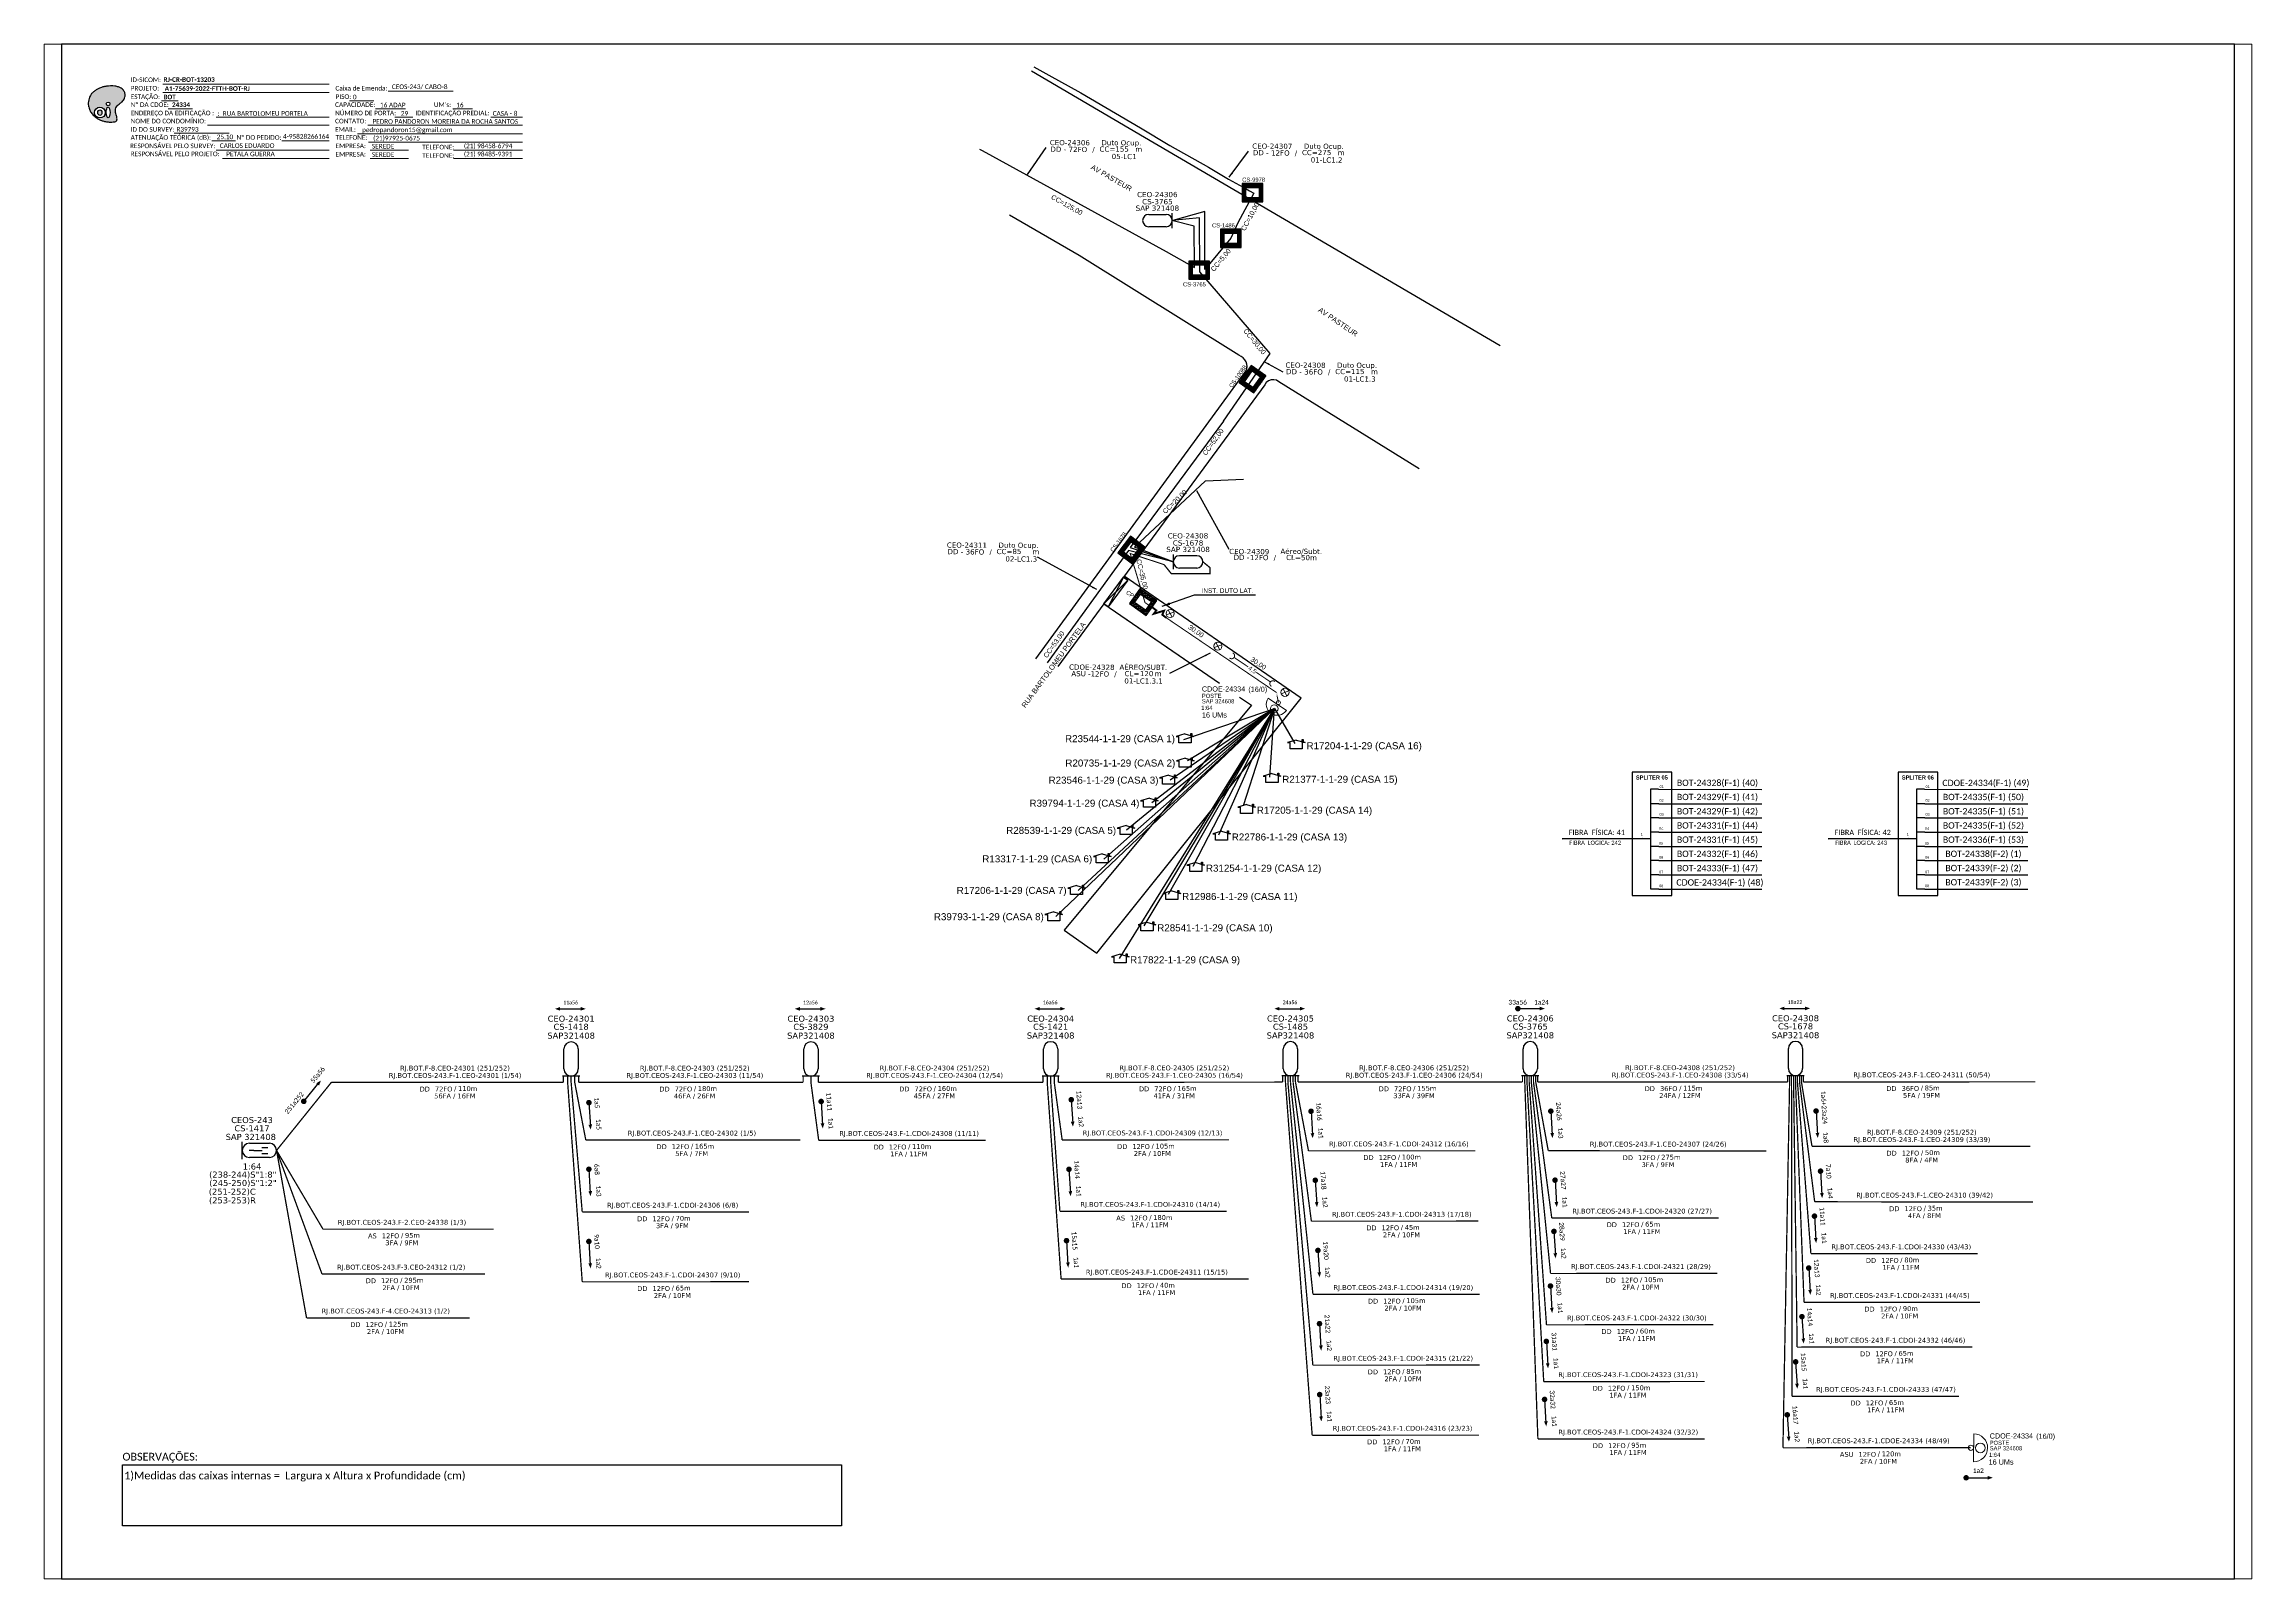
# Paper-space layout 'CDOI-24334' of a CAD drawing. Extents: x 30 to 144, y 66 to 145.
# The model-space entities are those that its viewports show. They can reach past a viewport. Long polylines and large blocks are cut down to what shows.
import ezdxf
from ezdxf.enums import TextEntityAlignment as Align

# ---------------------------------------------------------------- set-up
doc = ezdxf.new("R2010")
doc.units = 0
for name, color, linetype in [('10.1-Caixas Subterrâneas', 5, 'Continuous'), ('20.4-CEOS', 1, 'Continuous'), ('20.5-CEO', 1, 'Continuous'), ('CAP a instalar', 1, 'Continuous'), ('celulas gpon', 7, 'Continuous'), ('label_cabos', 7, 'Continuous'), ('locais', 7, 'Continuous'), ('Metragem', 92, 'Continuous'), ('QUADRA', 7, 'Continuous'), ('SETA', 7, 'Continuous'), ('Subida Lateral', 5, 'Continuous'), ('surveys', 7, 'Continuous'), ('surveys legendas', 7, 'Continuous'), ('UNIFILAR', 7, 'Continuous')]:
    doc.layers.add(name, color=color, linetype=linetype)
for name, color, linetype, lineweight in [('10.4-Postes', 1, 'Continuous', 0), ("20.0-LEGENDA DOS CDO'S", 1, 'Continuous', 0), ('20.2-CDO_POSTE', 1, 'Continuous', 5), ('20.6-CORDOALHA_SUPORTE', 7, 'Continuous', 25), ('40.1-ETIQUETAS', 1, 'Continuous', 20), ('Segmento Logradouro Texto', 238, 'Continuous', 0)]:
    doc.layers.add(name, color=color, linetype=linetype, lineweight=lineweight)
doc.layers.add('DROP DE CLIENTE', color=140, linetype='Continuous', plot=False)
doc.styles.add('ARIAL', font='arial.ttf')
doc.styles.add('DIGICADE', font='arial.ttf')
doc.styles.add('MtXpl_Calibri', font='calibri.ttf')
doc.styles.add('siredit', font='verdana.ttf')
doc.styles.add('WMF-Calibri0', font='calibri.ttf')
doc.styles.add('WMF-Calibri1', font='calibrib.ttf')
doc.linetypes.add('FENCELINE1', pattern='A,0.25,-0.1,[133,ltypeshp.shx,S=0.1,R=0,X=-0.1,Y=0],-0.1,1', length=1.45)
doc.dimstyles.new('CC', dxfattribs={"dimtxt": 1, "dimasz": 2, "dimexe": 0.18, "dimexo": 0.0625, "dimgap": 0.09, "dimtad": 0, "dimdec": 0, "dimrnd": 1, "dimzin": 0, "dimdsep": 46, "dimtxsty": 'siredit', "dimblk": 'NONE', "dimcen": 0, "dimse1": 1, "dimse2": 1, "dimsd1": 1, "dimsd2": 1, "dimclrt": 7, "dimadec": 0, "dimazin": 0, "dimtfac": 1, "dimtdec": 0, "dimtofl": 0, "dimtmove": 0, "dimatfit": 3, "dimfxl": 0, "dimtolj": 1, "dimtzin": 0, "dimarcsym": 0})

# ---------------------------------------------------------------- blocks, each defined once
blk = doc.blocks.new('OI')
h = blk.add_hatch(color=40)
edge = h.paths.add_edge_path()
edge.add_spline(control_points=[(4.35, -0.67), (3.92, -0.99), (3.26, -1.5), (2.81, -2.59), (2.9, -3.5), (3.06, -4.27), (3.31, -4.85), (3.37, -5.39), (3.4, -5.88), (3.2, -6.4), (2.54, -6.61), (1.65, -6.63), (0.55, -6.67), (-0.56, -6.42), (-1.61, -6.14), (-2.77, -5.61), (-3.92, -4.77), (-4.89, -3.7), (-5.34, -2.65), (-5.6, -1.94), (-5.85, -0.96), (-5.71, 0.47), (-5.1, 2.02), (-4.14, 3.02), (-3.3, 3.61), (-2.37, 4.16), (-1.36, 4.44), (-0.56, 4.7), (0.79, 4.85), (2.24, 4.97), (3.79, 4.57), (4.67, 4.21), (5.44, 3.65), (5.76, 2.99), (6.03, 2.21), (6.01, 1.46), (5.72, 0.64), (5.31, 0.08), (4.88, -0.38), (4.51, -0.55), (4.35, -0.67)], knot_values=[0, 0, 0, 0, 1.60434, 2.417191, 3.427595, 4.282808, 4.776746, 5.304182, 5.888771, 6.258406, 6.858137, 7.79129, 8.986195, 10.124242, 11.187857, 12.242908, 13.953784, 15.414161, 16.515391, 17.349188, 17.675853, 19.552021, 21.515531, 22.568638, 23.63245, 24.621084, 25.782718, 26.745347, 27.142653, 29.870543, 31.004649, 31.921532, 32.709589, 33.801391, 34.042471, 35.192333, 35.971461, 36.628871, 37.254359, 37.836911, 37.836911, 37.836911, 37.836911], degree=3, periodic=0)
h.paths.add_polyline_path([(1.13, -0.87, -1), (-0.04, -0.87, -1)], flags=16)
edge = h.paths.add_edge_path(flags=16)
edge.add_ellipse((0.56, -3.59), major_axis=(-0.02, 1.71), ratio=0.361305, start_angle=0, end_angle=360)
h.paths.add_polyline_path([(-0.36, -3.62, -1), (-3.8, -3.62, -1)], flags=16)
edge = h.paths.add_edge_path(flags=0)
edge.add_ellipse((-2.08, -3.62), major_axis=(0, 0.885), ratio=0.758294, start_angle=0, end_angle=360)
at = {"color": 40}
for centre, radius in [((-2.08, -3.62), 1.72), ((0.54, -0.87), 0.587)]:
    blk.add_circle(centre, radius, dxfattribs=at)
blk.add_ellipse((-2.08, -3.62), major_axis=(0, 0.885), ratio=0.758294, start_param=-3.141592653589792, end_param=3.141592653589792, dxfattribs=at)
blk.add_ellipse((0.56, -3.59), major_axis=(-0.02, 1.71), ratio=0.361305, dxfattribs=at)
at = {"color": 40, "start_tangent": (-0.800898, -0.598801), "end_tangent": (-0.800898, -0.598801)}
blk.add_spline([(4.35, -0.67), (3.2, -1.78), (2.9, -2.54), (2.92, -3.55), (3.12, -4.38), (3.28, -4.85), (3.37, -5.37), (3.35, -5.95), (3.2, -6.29), (2.66, -6.55), (1.73, -6.63), (0.54, -6.62), (-0.58, -6.41), (-1.6, -6.11), (-2.56, -5.67), (-3.95, -4.67), (-4.89, -3.56), (-5.37, -2.56), (-5.64, -1.78), (-5.72, -1.46), (-5.63, 0.42), (-4.84, 2.22), (-4.13, 2.99), (-3.27, 3.62), (-2.4, 4.09), (-1.3, 4.47), (-0.37, 4.72), (0.02, 4.77), (2.75, 4.8), (3.85, 4.53), (4.69, 4.16), (5.31, 3.68), (5.85, 2.73), (5.93, 2.5), (5.94, 1.35), (5.67, 0.62), (5.29, 0.08), (4.84, -0.36), (4.35, -0.67)], degree=3, dxfattribs=at)
blk = doc.blocks.new('*X8')
at = {"color": 0, "linetype": 'Continuous'}
for p, q in [((-1.25, 0.34099), (-0.49099, 1.1)), ((-1.25, 0.517767), (-0.667767, 1.1)), ((-1.25, 0.694544), (-0.844544, 1.1)), ((-1.25, 0.87132), (-1.02132, 1.1)), ((-1.25, 1.048097), (-1.198097, 1.1)), ((-1.25, 0.164214), (-0.8035, 0.610714)), ((-1.25, -0.012563), (-0.8035, 0.433937)), ((-1.25, -0.18934), (-0.8035, 0.25716)), ((-1.25, -0.366117), (-0.8035, 0.080383)), ((-0.789214, 0.625), (-0.314214, 1.1)), ((-0.612437, 0.625), (-0.137437, 1.1)), ((-0.43566, 0.625), (0.03934, 1.1)), ((-0.258883, 0.625), (0.216117, 1.1)), ((-0.082107, 0.625), (0.392893, 1.1)), ((0.09467, 0.625), (0.56967, 1.1)), ((0.271447, 0.625), (0.746447, 1.1)), ((0.448223, 0.625), (0.923223, 1.1)), ((0.625, 0.625), (1.1, 1.1)), ((0.801777, 0.625), (1.25, 1.073223)), ((0.8035, 0.449947), (1.25, 0.896447)), ((0.8035, 0.27317), (1.25, 0.71967)), ((0.8035, 0.096393), (1.25, 0.542893)), ((0.8035, -0.080383), (1.25, 0.366117)), ((0.8035, -0.25716), (1.25, 0.18934)), ((0.8035, -0.433937), (1.25, 0.012563)), ((-1.25, -0.542893), (-0.8035, -0.096393)), ((-1.25, -0.71967), (-0.8035, -0.27317)), ((-1.25, -0.896447), (-0.8035, -0.449947)), ((-1.25, -1.073223), (-0.801777, -0.625)), ((-1.1, -1.1), (-0.625, -0.625)), ((-0.923223, -1.1), (-0.448223, -0.625)), ((-0.746447, -1.1), (-0.271447, -0.625)), ((-0.56967, -1.1), (-0.09467, -0.625)), ((-0.392893, -1.1), (0.082107, -0.625)), ((-0.216117, -1.1), (0.258883, -0.625)), ((-0.03934, -1.1), (0.43566, -0.625)), ((0.137437, -1.1), (0.612437, -0.625)), ((0.314214, -1.1), (0.789214, -0.625)), ((0.49099, -1.1), (1.25, -0.34099)), ((0.667767, -1.1), (1.25, -0.517767)), ((0.8035, -0.610714), (1.25, -0.164214)), ((0.844544, -1.1), (1.25, -0.694544)), ((1.02132, -1.1), (1.25, -0.87132)), ((1.198097, -1.1), (1.25, -1.048097))]:
    blk.add_line(p, q, dxfattribs=at)
blk = doc.blocks.new('MANHOLE_MQ')
at = {"color": 0, "linetype": 'Continuous'}
for p, q in [((0.0000062, 0.0000057), (-0.0000063, 0.0000057)), ((-0.0000063, 0.0000057), (-0.0000063, -0.0000053)), ((-0.000004, 0.0000033), (0.000004, 0.0000033)), ((-0.000004, -0.0000029), (-0.000004, 0.0000033)), ((0.000004, 0.0000033), (0.000004, -0.0000029)), ((0.0000062, -0.0000053), (0.0000062, 0.0000057)), ((-0.0000063, -0.0000053), (0.0000062, -0.0000053)), ((0.000004, -0.0000029), (-0.000004, -0.0000029)), ((0.000004, -0.0000029), (0.000004, -0.0000029))]:
    blk.add_line(p, q, dxfattribs=at)
at = {"color": 0, "linetype": 'Continuous', "xscale": 5e-06, "yscale": 5e-06, "zscale": 1e-05}
blk.add_blockref('*X8', (0, 0.0000002), dxfattribs=at)
blk = doc.blocks.new('_None')
blk = doc.blocks.new('Inst CB DT OCUP CFOA-SM-DD-S-72')
at = {"layer": 'label_cabos', "color": 0, "style": 'siredit'}
for tag, flags, p in [('ID_ATIVIDADE', 3, (1.31, 2.67)), ('FATOR', 1, (11.56, 2.55))]:
    blk.add_attdef(tag, text='', height=1, rotation=359.69, dxfattribs=dict(at, flags=flags)).set_placement(p, align=Align.MIDDLE_CENTER)
for tag, p in [('TIPO_CABO', (1.11, 0)), ('DESTINO_CABO', (3.13, 1.26)), ('CABO', (4.69, -0.05)), ('/', (7.71, -0.05)), ('LANCE', (10.41, 0.02)), ('TIPO_CABO', (13.11, 1.24)), ('UND', (16.46, 0)), ('FID', (13.65, -1.41))]:
    blk.add_attdef(tag, text='', height=1, rotation=359.69, dxfattribs=at).set_placement(p, align=Align.MIDDLE_CENTER)
blk.add_attdef('QTDE', (11.93, -0.45), '', height=1, rotation=359.69, dxfattribs=at)
blk = doc.blocks.new('Inst CB DT OCUP CFOA-SM-DD-S-36')
at = {"layer": 'label_cabos', "color": 0, "style": 'siredit'}
for tag, flags, p in [('ID_ATIVIDADE', 3, (1.31, 2.67)), ('FATOR', 1, (11.56, 2.55))]:
    blk.add_attdef(tag, text='', height=1, rotation=359.69, dxfattribs=dict(at, flags=flags)).set_placement(p, align=Align.MIDDLE_CENTER)
for tag, p in [('TIPO_CABO', (1.11, 0)), ('DESTINO_CABO', (3.13, 1.26)), ('CABO', (4.69, -0.05)), ('/', (7.71, -0.05)), ('LANCE', (10.41, 0.02)), ('TIPO_CABO', (13.11, 1.24)), ('UND', (16.46, 0)), ('FID', (13.65, -1.41))]:
    blk.add_attdef(tag, text='', height=1, rotation=359.69, dxfattribs=at).set_placement(p, align=Align.MIDDLE_CENTER)
blk.add_attdef('QTDE', (11.93, -0.45), '', height=1, rotation=359.69, dxfattribs=at)
blk = doc.blocks.new('Inst CB DT OCUP CFOA-SM-DD-S-12')
at = {"layer": 'label_cabos', "color": 0, "style": 'siredit'}
for tag, flags, p in [('ID_ATIVIDADE', 3, (1.31, 2.67)), ('FATOR', 1, (11.56, 2.55))]:
    blk.add_attdef(tag, text='', height=1, rotation=359.69, dxfattribs=dict(at, flags=flags)).set_placement(p, align=Align.MIDDLE_CENTER)
for tag, p in [('TIPO_CABO', (1.11, 0)), ('DESTINO_CABO', (3.13, 1.26)), ('CABO', (4.69, -0.05)), ('/', (7.71, -0.05)), ('LANCE', (10.41, 0.02)), ('TIPO_CABO', (13.11, 1.24)), ('UND', (16.46, 0)), ('FID', (13.65, -1.41))]:
    blk.add_attdef(tag, text='', height=1, rotation=359.69, dxfattribs=at).set_placement(p, align=Align.MIDDLE_CENTER)
blk.add_attdef('QTDE', (11.93, -0.45), '', height=1, rotation=359.69, dxfattribs=at)
blk = doc.blocks.new('LEGENDA DOS CABOS')
at = {"layer": 'label_cabos', "color": 0, "style": 'siredit'}
for tag, p in [('TIPO_CABO', (2.74, 0.52)), ('ID', (4.24, 1.63)), ('CABO', (6.16, 0.47)), ('/', (9.19, 0.47)), ('METROS', (14.36, 0.47)), ('XX', (14.31, 1.67))]:
    blk.add_attdef(tag, text='', height=1, rotation=359.69, dxfattribs=at).set_placement(p, align=Align.MIDDLE_CENTER)
blk = doc.blocks.new('Inst CB DT OCUP CFOA-SM-ASU-120-S-12')
at = {"layer": 'label_cabos', "color": 0, "style": 'siredit'}
for tag, flags, p in [('ID_ATIVIDADE', 3, (1.31, 2.67)), ('FATOR', 1, (11.56, 2.55))]:
    blk.add_attdef(tag, text='', height=1, rotation=359.69, dxfattribs=dict(at, flags=flags)).set_placement(p, align=Align.MIDDLE_CENTER)
for tag, p in [('TIPO_CABO', (1.26, 0)), ('DESTINO_CABO', (3.13, 1.26)), ('CABO', (4.69, -0.05)), ('/', (7.71, -0.05)), ('LANCE', (10.91, 0)), ('TIPO_CABO', (13.11, 1.24)), ('UND', (15.96, 0)), ('FID', (13.15, -1.41))]:
    blk.add_attdef(tag, text='', height=1, rotation=359.69, dxfattribs=at).set_placement(p, align=Align.MIDDLE_CENTER)
blk.add_attdef('QTDE', (12.43, -0.47), '', height=1, rotation=359.69, dxfattribs=at)
blk = doc.blocks.new('ETIQUETA_RS5F')
at = {"layer": '40.1-ETIQUETAS', "color": 0, "style": 'siredit'}
blk.add_text('/', height=1.5, dxfattribs=at).set_placement((1.58, -1.95), align=Align.MIDDLE_RIGHT)
for tag, p in [('ETIQUETA_R_SECUNDARIA', (1.21, 2.1)), ('ETIQUETA_R_PRIMARIA', (1.21, 4.1)), ('F_ATIVAS/F_MORTAS', (1.14, -4.24))]:
    blk.add_attdef(tag, text='', height=1.5, dxfattribs=at).set_placement(p, align=Align.MIDDLE_CENTER)
for tag, p in [('TIPO_CABO', (-6.58, -2.12)), ('CAP_CABO', (0.4, -2.09))]:
    blk.add_attdef(tag, text='', height=1.5, dxfattribs=at).set_placement(p, align=Align.MIDDLE_RIGHT)
for tag, p in [('FUSÃO_1', (0.85, -8.39)), ('FUSÃO_2', (0.85, -10.6)), ('FUSÃO_3', (0.85, -12.93)), ('FUSÃO_4', (0.85, -15.14)), ('FUSÃO_5', (0.85, -17.16))]:
    blk.add_attdef(tag, text='', height=1.5, dxfattribs=at).set_placement(p, align=Align.CENTER)
blk.add_attdef('METROS', text='', height=1.5, dxfattribs=at).set_placement((2.14, -1.95), align=Align.MIDDLE_LEFT)
blk = doc.blocks.new('SAN')
at = {"layer": 'SETA'}
blk.add_lwpolyline([(-2.58, 0), (6.02, 0)], dxfattribs=at)
for points in [[(-2.1, -0.66), (-3.93, 0), (-2.1, 0.67)], [(5.33, 0.68), (7.16, 0.01), (5.33, -0.65)]]:
    blk.add_solid(points, dxfattribs=at)
blk = doc.blocks.new('SURVEY_SURVEY')
for p, q in [((0, 0.0000127), (-0.0000126, 0.000009)), ((-0.0000126, 0.000009), (-0.0000086, 0.000009)), ((-0.0000086, 0), (-0.0000086, 0.000009)), ((0.0000086, 0), (-0.0000086, 0)), ((0, 0.0000127), (0.0000126, 0.000009)), ((0.0000084, 0.0000132), (0.0000098, 0.0000132)), ((0.0000084, 0.0000103), (0.0000084, 0.0000132)), ((0.0000126, 0.000009), (0.0000086, 0.000009)), ((0.0000086, 0.000009), (0.0000086, 0)), ((0.0000098, 0.0000132), (0.0000098, 0.0000099))]:
    blk.add_line(p, q)
blk = doc.blocks.new('POSTE_CELULA_9')
at = {"layer": '10.4-Postes', "color": 10}
for points in [[(-98.28, 125.14), (-100.92, 124.16)], [(-100.27, 125.89), (-98.93, 123.41)]]:
    blk.add_lwpolyline(points, dxfattribs=at)
blk.add_circle((-99.6, 124.65), 1.41, dxfattribs=at)
blk = doc.blocks.new('*U48')
at = {"color": 0}
blk.add_line((2.14, -0.58), (-2.1, -0.68), dxfattribs=at)
for centre, radius in [((0, 0.38), 0.733), ((0.03, -1.03), 0.393)]:
    blk.add_circle(centre, radius, dxfattribs=at)
blk.add_arc((0.02, -0.63), 2.12, 1.3782, 181.3782, dxfattribs=at)
blk = doc.blocks.new('*U49')
at = {"layer": '20.6-CORDOALHA_SUPORTE', "const_width": 0.139}
for points in [[(0.51, 0.51), (2.27, 2.2)], [(-2.26, -2.16), (-0.51, -0.47)]]:
    blk.add_lwpolyline(points, dxfattribs=at)
for points in [[(2.36, 2.84, 1.175638), (2.92, 2.21)], [(-2.92, -2.21, -1.175638), (-2.31, -2.8)]]:
    blk.add_lwpolyline(points, format="xyb", dxfattribs=at)
at = {"layer": '20.6-CORDOALHA_SUPORTE', "style": 'ARIAL'}
blk.add_text('4,5', height=0.626, rotation=43.74, dxfattribs=at).set_placement((0.03, 0.04), align=Align.MIDDLE_CENTER)

msp = doc.modelspace()

# ---------------------------------------------------------------- linework, layer by layer
for p, q in [((837.17, 595.26), (-3.83, 595.26)), ((-3.83, 595.26), (-3.83, 1.26)), ((837.17, 1.26), (837.17, 595.26)), ((-3.83, 1.26), (837.17, 1.26))]:
    msp.add_line(p, q)
at = {"color": 7, "linetype": 'Continuous'}
for p, q in [((611.17, 306.88), (611.17, 268.25)), ((614.29, 306.88), (611.17, 306.88)), ((614.45, 301.29), (611.32, 301.29)), ((714.11, 306.88), (714.11, 268.25)), ((717.24, 306.88), (714.11, 306.88)), ((717.4, 301.29), (714.27, 301.29)), ((614.45, 295.79), (611.32, 295.79)), ((717.4, 295.79), (714.27, 295.79)), ((607.92, 287.82), (611.15, 287.82)), ((614.45, 290.25), (611.32, 290.25)), ((614.45, 284.77), (611.32, 284.77)), ((710.86, 287.82), (714.1, 287.82)), ((717.4, 290.25), (714.27, 290.25)), ((717.4, 284.77), (714.27, 284.77)), ((614.45, 279.28), (611.32, 279.28)), ((614.45, 273.78), (611.32, 273.78)), ((717.4, 279.28), (714.27, 279.28)), ((717.4, 273.78), (714.27, 273.78)), ((614.45, 268.28), (611.32, 268.28)), ((717.4, 268.28), (714.27, 268.28))]:
    msp.add_line(p, q, dxfattribs=at)
at = {"color": 10, "linetype": 'Continuous'}
for p, q in [((614.29, 306.88), (654.28, 306.87)), ((614.45, 301.29), (654.28, 301.28)), ((717.24, 306.88), (757.22, 306.87)), ((717.4, 301.29), (757.22, 301.28)), ((614.45, 295.8), (654.28, 295.78)), ((717.4, 295.8), (757.22, 295.78)), ((614.45, 290.26), (654.28, 290.25)), ((614.45, 284.78), (654.28, 284.77)), ((717.4, 290.26), (757.22, 290.25)), ((717.4, 284.78), (757.22, 284.77)), ((614.45, 279.29), (654.28, 279.28)), ((614.45, 273.79), (654.28, 273.78)), ((717.4, 279.29), (757.22, 279.28)), ((717.4, 273.79), (757.22, 273.78)), ((614.45, 268.28), (654.28, 268.27)), ((717.4, 268.28), (757.22, 268.27))]:
    msp.add_line(p, q, dxfattribs=at)
at = {"color": 1, "linetype": 'Continuous', "lineweight": 60}
for p, q in [((607.92, 287.82), (576.97, 287.72)), ((710.86, 287.82), (679.92, 287.72))]:
    msp.add_line(p, q, dxfattribs=at)
at = {"color": 7, "lineweight": 0}
for points in [[(34.76, 573.3), (41.31, 573.3)], [(35.28, 579.86), (99.75, 579.86)], [(35.28, 576.58), (99.75, 576.58)], [(107.55, 573.34), (117.03, 573.34)], [(122.59, 577.07), (147.72, 577.07)], [(37.42, 570.23), (46.76, 570.23)], [(55.99, 566.99), (99.75, 566.99)], [(117.59, 570.23), (129.21, 570.23)], [(125.18, 566.99), (132.12, 566.99)], [(147.54, 570.23), (155.2, 570.23)], [(162.35, 566.99), (174.56, 566.99)], [(39.74, 560.82), (61.06, 560.82)], [(52.58, 563.88), (99.75, 563.88)], [(54.28, 557.85), (63.46, 557.85)], [(81.34, 557.85), (99.77, 557.85)], [(110.67, 560.64), (174.59, 560.64)], [(114.71, 563.88), (174.59, 563.88)], [(114.96, 557.41), (174.59, 557.41)], [(55.99, 554.29), (99.75, 554.29)], [(58.48, 551.06), (99.75, 551.06)], [(115.56, 554.29), (130.36, 554.29)], [(115.56, 551.06), (130.36, 551.06)], [(147.81, 554.29), (174.59, 554.29)], [(147.84, 551.06), (174.59, 551.06)]]:
    msp.add_lwpolyline(points, dxfattribs=at)
at = {"linetype": 'Continuous'}
msp.add_lwpolyline([(399.62, 378.65), (407.23, 389.03), (408.88, 387.89), (401.29, 377.5), (399.62, 378.65), (408.88, 387.89), (407.23, 389.03), (401.29, 377.5)], dxfattribs=at)
at = {"color": 7}
for points in [[(604.08, 265.77), (619.45, 265.77), (619.45, 313.51), (604.08, 313.51)], [(707.02, 265.77), (722.39, 265.77), (722.39, 313.51), (707.02, 313.51)]]:
    msp.add_lwpolyline(points, close=True, dxfattribs=at)
at = {"color": 7, "const_width": 1.07, "elevation": 1.07}
for points in [[(559.29, 222, 1), (560.36, 222, 1)], [(200.22, 186.14, 1), (200.28, 185.07, 1)], [(290.11, 186.58, 1), (290.18, 185.51, 1)], [(386.93, 187.28, 1), (386.99, 186.2, 1)], [(479.74, 182.8, 1), (479.8, 181.73, 1)], [(572.55, 182.83, 1), (572.61, 181.76, 1)]]:
    msp.add_lwpolyline(points, format="xyb", close=True, dxfattribs=at)
at = {"color": 7, "const_width": 1.07}
msp.add_lwpolyline([(89.54, 185.69, 1), (90.22, 186.51, 1)], format="xyb", close=True, dxfattribs=at)
for points, const_width, elevation in [([(675.23, 182.89, 1), (675.29, 181.82, 1)], 1.07, 1.07), ([(200.21, 160.36, 1), (200.27, 159.29, 1)], 1.07, 1.07), ([(386.04, 160.35, 1), (386.1, 159.28, 1)], 1.07, 1.07), ([(481.38, 156.1, 1), (481.44, 155.03, 1)], 1.07, 1.07), ([(574.19, 156.13, 1), (574.25, 155.06, 1)], 1.07, 1.07), ([(676.94, 159.61, 1), (677.01, 158.54, 1)], 1.07, 1.07), ([(573.74, 136.31, 1), (573.8, 135.24, 1)], 1.07, 1.07), ([(674.58, 142.21, 1), (674.65, 141.14, 1)], 1.07, 1.07), ([(200.21, 132.42, 1), (200.27, 131.35, 1)], 1.07, 1.07), ([(385.09, 132.72, 1), (385.15, 131.65, 1)], 1.07, 1.07), ([(482.39, 128.94, 1), (482.46, 127.87, 1)], 1.07, 1.07), ([(672.37, 122.13, 1), (672.44, 121.06, 1)], 1.07, 1.07), ([(572.41, 115.16, 1), (572.47, 114.09, 1)], 1.07, 1.07), ([(669.74, 103.31, 1), (669.8, 102.24, 1)], 1.07, 1.07), ([(483.01, 100.58, 1), (483.08, 99.51, 1)], 1.07, 1.07), ([(570.83, 93.71, 1), (570.89, 92.64, 1)], 1.07, 1.07), ([(667.3, 85.81, 1), (667.37, 84.74, 1)], 1.07, 1.07), ([(483.08, 73.15, 1), (483.14, 72.08, 1)], 1.07, 1.07), ([(570.12, 71.28, 1), (570.18, 70.21, 1)], 1.07, 1.07), ([(664.07, 65.31, 1), (664.14, 64.24, 1)], 1.07, 1.07), ([(732.81, 40.41, 1), (733.87, 40.41, 1)], 1.06, 1.06)]:
    msp.add_lwpolyline(points, format="xyb", close=True, dxfattribs=dict(const_width=const_width, elevation=elevation))
at = {"color": 0}
msp.add_lwpolyline([(19.73, 45.46), (297.98, 45.46), (297.98, 21.75), (19.73, 21.75)], close=True, dxfattribs=at)
at = {"layer": '20.4-CEOS', "color": 7}
for p, q in [((190.6, 198.63, 1.07), (190.6, 206.38, 1.07)), ((196.13, 206.38, 1.07), (196.13, 198.63, 1.07)), ((283.42, 198.63, 1.07), (283.42, 206.38, 1.07)), ((288.94, 206.38, 1.07), (288.94, 198.63, 1.07)), ((376.23, 198.66, 1.07), (376.23, 206.41, 1.07)), ((381.75, 206.41, 1.07), (381.75, 198.66, 1.07)), ((469.04, 198.7, 1.07), (469.04, 206.45, 1.07)), ((474.56, 206.45, 1.07), (474.56, 198.7, 1.07)), ((561.85, 198.73, 1.07), (561.85, 206.48, 1.07)), ((567.37, 206.48, 1.07), (567.37, 198.73, 1.07)), ((196.7, 195.87, 1.07), (190.04, 195.87, 1.07)), ((289.51, 195.87, 1.07), (282.85, 195.87, 1.07)), ((382.32, 195.9, 1.07), (375.66, 195.9, 1.07)), ((475.13, 195.93, 1.07), (468.47, 195.93, 1.07)), ((567.94, 195.96, 1.07), (561.28, 195.96, 1.07)), ((66.07, 163.78, 1.07), (66.07, 170.44, 1.07)), ((70.57, 167.11, 1.07), (68.71, 167.11, 1.07)), ((68.83, 169.87, 1.07), (76.59, 169.87, 1.07)), ((76.59, 164.35, 1.07), (68.83, 164.35, 1.07)), ((70.57, 167.11, 1.07), (73.77, 167.11, 1.07)), ((73.63, 168.21, 1.07), (75.98, 168.21, 1.07)), ((73.63, 165.91, 1.07), (75.98, 165.91, 1.07))]:
    msp.add_line(p, q, dxfattribs=at)
at = {"layer": '20.4-CEOS', "color": 5}
for p, q in [((664.53, 198.79, 1.07), (664.53, 206.54, 1.07)), ((670.05, 206.54, 1.07), (670.05, 198.79, 1.07)), ((670.62, 196.03, 1.07), (663.96, 196.03, 1.07))]:
    msp.add_line(p, q, dxfattribs=at)
at = {"layer": '20.4-CEOS', "color": 7}
for centre, start, end in [((193.37, 206.38, 1.07), 0, 180), ((286.18, 206.38, 1.07), 0, 180), ((378.99, 206.41, 1.07), 0, 180), ((471.8, 206.45, 1.07), 0, 180), ((564.61, 206.48, 1.07), 0, 180), ((193.37, 198.63, 1.07), 180, 0), ((286.18, 198.63, 1.07), 180, 0), ((378.99, 198.66, 1.07), 180, 0), ((471.8, 198.7, 1.07), 180, 0), ((564.61, 198.73, 1.07), 180, 0)]:
    msp.add_arc(centre, 2.76, start, end, dxfattribs=at)
at = {"layer": '20.4-CEOS', "color": 5}
for centre, start, end in [((667.29, 206.54, 1.07), 0, 180), ((667.29, 198.79, 1.07), 180, 0)]:
    msp.add_arc(centre, 2.76, start, end, dxfattribs=at)
at = {"layer": '20.4-CEOS', "color": 7}
for centre, major_axis, start_param, end_param in [((68.83, 167.11, 1.07), (-1.95, 1.95), -0.785398, 2.356194), ((76.59, 167.11, 1.07), (1.95, 1.95), 3.926991, 7.068583)]:
    msp.add_ellipse(centre, major_axis=major_axis, ratio=1, start_param=start_param, end_param=end_param, dxfattribs=at)
at = {"layer": '20.5-CEO', "color": 7}
for p, q in [((416.94, 529.41), (423.65, 529.41)), ((423.65, 524.63), (416.94, 524.63))]:
    msp.add_line(p, q, dxfattribs=at)
at = {"layer": '20.5-CEO', "color": 5}
for p, q in [((428.81, 397.32), (435.52, 397.32)), ((435.52, 392.53), (428.81, 392.53))]:
    msp.add_line(p, q, dxfattribs=at)
at = {"layer": '20.5-CEO', "color": 7}
msp.add_lwpolyline([(426.05, 524.13), (426.05, 529.91)], dxfattribs=at)
at = {"layer": '20.5-CEO', "color": 5}
msp.add_lwpolyline([(426.42, 397.81), (426.42, 392.04)], dxfattribs=at)
at = {"layer": '20.5-CEO', "color": 7}
for centre, start, end in [((416.94, 527.02), 90, 270), ((423.65, 527.02), 270, 90)]:
    msp.add_arc(centre, 2.39, start, end, dxfattribs=at)
at = {"layer": '20.5-CEO', "color": 5}
for centre, start, end in [((428.81, 394.92), 90, 270), ((435.52, 394.92), 270, 90)]:
    msp.add_arc(centre, 2.39, start, end, dxfattribs=at)
at = {"layer": 'CAP a instalar', "color": 7, "ltscale": 5}
for p, q in [((372.52, 586.49), (378.31, 583.23)), ((378.31, 583.23), (390.64, 576.51)), ((390.64, 576.51), (413.82, 562.87)), ((413.82, 562.87), (425.1, 556.06)), ((425.1, 556.06), (440.05, 547.65)), ((351.45, 554.59), (352.48, 554.13)), ((352.48, 554.13), (423.67, 515.08)), ((440.05, 547.65), (447.79, 543.08)), ((447.79, 543.08), (453.51, 539.9)), ((453.51, 539.9), (455.91, 538.53)), ((455.91, 538.53), (457.58, 537.62)), ((438.6, 530.55), (426.23, 527.04)), ((438.65, 508.12), (438.6, 530.55)), ((457.58, 537.62), (451.44, 526.13)), ((434.54, 524.88), (425.83, 527)), ((436.57, 528.08), (426.05, 527.02)), ((434.63, 508.87), (434.54, 524.88)), ((436.68, 507.13), (436.57, 528.08)), ((451.44, 526.13), (448.71, 520.24)), ((423.67, 515.08), (434.63, 508.87)), ((448.71, 520.24), (438.65, 508.12)), ((464.01, 475.54), (436.68, 507.13)), ((445.84, 449.43), (464.01, 475.54)), ((445.84, 449.43), (409.79, 400.45)), ((411.4, 400.66), (438.91, 426.31)), ((438.91, 426.31), (453.68, 426.95)), ((409.11, 399.31), (377.59, 355.84)), ((426.42, 394.92), (409.11, 399.31)), ((409.79, 400.45), (426.42, 394.92)), ((426.42, 394.92), (411.4, 400.66))]:
    msp.add_line(p, q, dxfattribs=at)
at = {"layer": 'CAP a instalar', "linetype": 'FENCELINE1', "ltscale": 8}
for points in [[(418.38, 377.19, 0.4, 0.4, 0), (415.5, 379.16, 0.4, 0.4, 0), (409.78, 398.14, 0.4, 0.4, 0), (422.86, 393.86, 0.5, 0.5, 0), (425.63, 390.4, 0.5, 0.5, 0), (440.7, 390.4, 0.5, 0.5, 0), (440.7, 392.64, 0.5, 0.5, 0), (437.92, 394.92, 0.5, 0.5, 0)], [(466.43, 344.31, 0.4, 0.4, 0), (423.79, 373.23, 0.4, 0.4, 0)]]:
    msp.add_lwpolyline(points, format="xyseb", dxfattribs=at)
at = {"layer": 'CAP a instalar', "ltscale": 2.5, "const_width": 0.4}
msp.add_lwpolyline([(466.43, 344.31), (467.12, 340.44), (466.43, 344.31)], dxfattribs=at)
at = {"layer": 'CAP a instalar', "color": 7, "ltscale": 7, "const_width": 0.5, "elevation": 1.07}
for points in [[(79.35, 167.11), (100.57, 193.47)], [(100.57, 193.47), (190.37, 193.47)], [(192.02, 193.47), (192.02, 195.87)], [(193.37, 193.47), (193.37, 195.87)], [(194.75, 193.47), (194.75, 195.87)], [(196.29, 193.47), (196.29, 195.87)], [(196.29, 193.47), (283.18, 193.47)], [(283.18, 193.47), (283.18, 195.87)], [(286.18, 193.47), (286.18, 195.87)], [(289.1, 193.47), (289.1, 195.87)], [(289.1, 193.47), (375.99, 193.5)], [(375.99, 193.5), (375.99, 195.9)], [(377.65, 193.5), (377.65, 195.9)], [(383.02, 117.35), (377.65, 193.5)], [(380.37, 193.5), (380.37, 195.9)], [(381.91, 193.5), (381.91, 195.9)], [(381.91, 193.5), (468.8, 193.54)], [(468.8, 193.54), (468.8, 195.93)], [(469.86, 193.54), (469.86, 195.93)], [(470.8, 193.54), (470.8, 195.93)], [(471.8, 193.54), (471.8, 195.93)], [(472.81, 193.54), (472.81, 195.93)], [(473.74, 193.54), (473.74, 195.93)], [(474.72, 193.54), (474.72, 195.93)], [(474.72, 193.54), (561.61, 193.57)], [(561.61, 193.57), (561.61, 195.96)], [(562.49, 193.57), (562.49, 195.96)], [(563.35, 193.57), (563.35, 195.96)], [(564.2, 193.57), (564.2, 195.96)], [(565.02, 193.57), (565.02, 195.96)], [(565.87, 193.57), (565.87, 195.96)], [(566.74, 193.57), (566.74, 195.96)], [(571.59, 166.98), (566.74, 193.57)], [(567.54, 193.57), (567.54, 195.96)], [(567.54, 193.63), (664.29, 193.63)], [(664.29, 193.63), (664.29, 196.03)], [(665, 193.63), (665, 196.03)], [(673.66, 168.74), (669.58, 193.63)], [(670.29, 193.63), (670.29, 196.03)], [(670.29, 193.63), (760.1, 193.66)], [(79.35, 167.11), (96.94, 119.28)], [(571.59, 166.98), (656.06, 166.9)], [(673.66, 168.74), (758.13, 168.66)], [(96.94, 119.28), (160.07, 119.28)], [(383.03, 117.29), (455.68, 117.35)]]:
    msp.add_lwpolyline(points, dxfattribs=at)
at = {"layer": 'CAP a instalar', "color": 7, "linetype": 'FENCELINE1', "ltscale": 7, "const_width": 0.5, "elevation": 1.07}
for points in [[(190.37, 193.47), (190.37, 195.87)], [(378.99, 193.5), (378.99, 195.9)], [(97.32, 136.64), (79.35, 167.11)], [(97.25, 136.64), (163.38, 136.64)]]:
    msp.add_lwpolyline(points, dxfattribs=at)
at = {"layer": 'CAP a instalar', "color": 8, "ltscale": 7, "const_width": 0.5, "elevation": 1.07}
for points in [[(197.67, 116.25), (192.02, 193.47)], [(197.67, 143.24), (193.37, 193.47)], [(199.04, 171.16), (194.75, 193.47)], [(289.2, 171.02), (286.18, 193.47)], [(383.43, 171.19), (380.37, 193.5)], [(480.21, 56.89), (469.86, 193.54)], [(480.47, 83.99), (470.8, 193.54)], [(480.51, 111.37), (471.8, 193.54)], [(479.89, 139.73), (472.81, 193.54)], [(478.78, 166.95), (473.74, 193.54)], [(567.58, 55.43), (562.49, 193.57)], [(569.83, 77.65), (563.35, 193.57)], [(570.9, 99.61), (564.2, 193.57)], [(572.48, 119.48), (565.02, 193.57)], [(572.94, 140.96), (565.87, 193.57)], [(665.74, 193.63), (665.74, 196.03)], [(665.96, 71.95), (665.74, 193.63)], [(666.55, 193.63), (666.55, 196.03)], [(667.92, 90.97), (666.55, 193.63)], [(667.29, 193.63), (667.29, 196.03)], [(670.59, 108.3), (667.29, 193.63)], [(668.03, 193.63), (668.03, 196.03)], [(673.25, 127.12), (668.03, 193.63)], [(668.84, 193.63), (668.84, 196.03)], [(674.71, 147.23), (668.84, 193.63)], [(199.04, 171.16), (282.04, 171.16)], [(289.2, 171.02), (353.8, 171.04)], [(383.43, 171.19), (448.03, 171.21)], [(90.96, 102.29), (79.35, 167.11)], [(478.78, 166.95), (543.37, 166.96)], [(674.71, 147.23), (759.18, 147.15)], [(197.67, 143.24), (262.26, 143.26)], [(479.89, 139.73), (544.48, 139.74)], [(572.94, 140.96), (637.54, 140.98)], [(572.48, 119.48), (637.08, 119.5)], [(673.25, 127.12), (737.85, 127.14)], [(197.67, 116.25), (262.26, 116.26)], [(480.51, 111.37), (545.1, 111.39)], [(670.59, 108.3), (738.74, 108.32)], [(90.96, 102.29), (154.09, 102.29)], [(570.9, 99.61), (635.49, 99.63)], [(667.92, 90.97), (735.7, 90.99)], [(480.47, 83.99), (545.07, 84.01)], [(569.83, 77.65), (632.11, 77.67)], [(665.96, 71.95), (730.55, 71.97)], [(480.21, 56.89), (544.8, 56.9)], [(567.58, 55.43), (632.17, 55.45)]]:
    msp.add_lwpolyline(points, dxfattribs=at)
at = {"layer": 'CAP a instalar', "color": 8, "linetype": 'FENCELINE1', "ltscale": 7, "const_width": 0.5, "elevation": 1.07}
for points in [[(382.55, 143.55), (378.99, 193.5)], [(382.55, 143.55), (447.14, 143.57)]]:
    msp.add_lwpolyline(points, dxfattribs=at)
at = {"layer": 'CAP a instalar', "linetype": 'FENCELINE1', "ltscale": 8, "const_width": 0.5, "elevation": 1.07}
for points in [[(662.43, 52.06), (665, 193.63)], [(662.43, 52), (735.09, 52.06)]]:
    msp.add_lwpolyline(points, dxfattribs=at)
at = {"layer": 'CAP a instalar', "color": 1, "ltscale": 7, "const_width": 0.5, "elevation": 1.07}
msp.add_lwpolyline([(669.58, 193.63), (669.58, 196.03)], dxfattribs=at)
at = {"layer": 'DROP DE CLIENTE', "linetype": 'Continuous'}
for points in [[(465.57, 338.11), (381.01, 257.64)], [(389.6, 267.68), (465.57, 338.11)], [(465.57, 338.11), (399.56, 279.89)], [(405.59, 241.34), (465.57, 338.11)], [(408.38, 291.22), (465.57, 338.11)], [(465.57, 338.11), (415.01, 254)], [(465.57, 338.11), (418.15, 301.64)], [(424.59, 266.27), (465.57, 338.11)], [(425.29, 310.58), (465.57, 338.11)], [(430.53, 326.11), (465.57, 338.11)], [(465.57, 338.11), (432.01, 317.9)], [(465.57, 338.11), (434, 277.06)], [(444.06, 289.32), (465.57, 338.11)], [(465.57, 338.11), (453.49, 300.44)], [(463.83, 311.61), (465.57, 338.11)], [(465.57, 338.11), (473.47, 324.64)]]:
    msp.add_lwpolyline(points, dxfattribs=at)
at = {"layer": 'label_cabos', "color": 2}
msp.add_lwpolyline([(437.63, 382.17), (458.24, 382.17)], dxfattribs=at)
at = {"layer": 'QUADRA', "color": 26}
for p, q in [((475.94, 342.21), (407.46, 389.34)), ((396.79, 243.52), (475.94, 342.21)), ((452.14, 342.59), (456.76, 339.41)), ((456.76, 339.41), (384.18, 252.32)), ((384.18, 252.32), (396.79, 243.52))]:
    msp.add_line(p, q, dxfattribs=at)
for points in [[(371.51, 584.96), (415.34, 559.27), (552.99, 478.63)], [(373.24, 357.36), (454.56, 468.7), (454.88, 469.57), (455.01, 470.49), (454.92, 471.42), (454.64, 472.31), (454.16, 473.12), (453.51, 473.83), (452.71, 474.39), (451.81, 474.87), (389.98, 513.44), (363.09, 529.1), (363.09, 529.1)], [(521.65, 430.95), (467.34, 464.65), (466.41, 465.18), (465.35, 465.42), (464.27, 465.35), (463.26, 464.97), (462.42, 464.33), (461.84, 463.47), (407.23, 389.03)], [(399.62, 378.65), (381.81, 354.37)], [(399.62, 378.65), (437.01, 352.97)], [(399.62, 378.65), (444.35, 347.93)]]:
    msp.add_lwpolyline(points, dxfattribs=at)
at = {"layer": 'SETA', "color": 7, "elevation": 1.07}
for points in [[(559.82, 222), (569.04, 222)], [(559.82, 222), (569.04, 222)], [(385.12, 132.18), (385.68, 122.98)], [(664.11, 64.78), (664.66, 55.58)]]:
    msp.add_lwpolyline(points, dxfattribs=at)
at = {"layer": 'SETA'}
msp.add_lwpolyline([(89.88, 186.1), (95.74, 193.22)], dxfattribs=at)
msp.add_lwpolyline([(89.88, 186.1), (95.74, 193.22)], dxfattribs=at)
for points, elevation in [([(200.25, 185.61), (200.81, 176.41)], 1.07), ([(290.14, 186.05), (290.7, 176.84)], 1.07), ([(386.96, 186.74), (387.52, 177.54)], 1.07), ([(479.77, 182.26), (480.33, 173.06)], 1.07), ([(572.58, 182.29), (573.14, 173.09)], 1.07), ([(675.26, 182.36), (675.81, 173.15)], 1.07), ([(200.24, 159.83), (200.79, 150.62)], 1.07), ([(386.07, 159.81), (386.63, 150.61)], 1.07), ([(481.41, 155.57), (481.97, 146.36)], 1.07), ([(574.22, 155.6), (574.78, 146.39)], 1.07), ([(676.98, 159.07), (677.53, 149.87)], 1.07), ([(674.61, 141.67), (675.17, 132.47)], 1.07), ([(200.24, 131.89), (200.79, 122.68)], 1.07), ([(482.43, 128.41), (482.98, 119.2)], 1.07), ([(573.77, 135.78), (574.33, 126.57)], 1.07), ([(672.4, 121.59), (672.96, 112.39)], 1.07), ([(572.44, 114.62), (573, 105.42)], 1.07), ([(669.77, 102.77), (670.33, 93.57)], 1.07), ([(483.05, 100.05), (483.6, 90.84)], 1.07), ([(570.86, 93.18), (571.42, 83.97)], 1.07), ([(667.33, 85.27), (667.89, 76.07)], 1.07), ([(483.11, 72.61), (483.67, 63.41)], 1.07), ([(570.15, 70.75), (570.71, 61.55)], 1.07), ([(733.34, 40.41), (742.45, 40.41)], 1.06)]:
    msp.add_lwpolyline(points, dxfattribs=dict(at, elevation=elevation))
at = {"layer": 'SETA', "color": 7}
for points in [[(568.3, 222.73, 1.07), (570.27, 222.01, 1.07), (568.3, 221.3, 1.07)], [(568.3, 222.73, 1.07), (570.27, 222.01, 1.07), (568.3, 221.3, 1.07)], [(386.36, 123.76, 1.07), (385.77, 121.76, 1.07), (384.93, 123.67, 1.07)], [(665.35, 56.36, 1.07), (664.75, 54.35, 1.07), (663.92, 56.27, 1.07)]]:
    msp.add_solid(points, dxfattribs=at)
at = {"layer": 'SETA'}
for points in [[(94.71, 193.11), (96.51, 194.17), (95.81, 192.2)], [(94.71, 193.11), (96.51, 194.17), (95.81, 192.2)], [(201.49, 177.19, 1.07), (200.9, 175.18, 1.07), (200.06, 177.1, 1.07)], [(291.38, 177.63, 1.07), (290.79, 175.62, 1.07), (289.96, 177.54, 1.07)], [(388.2, 178.32, 1.07), (387.6, 176.31, 1.07), (386.77, 178.23, 1.07)], [(481.01, 173.84, 1.07), (480.41, 171.83, 1.07), (479.58, 173.75, 1.07)], [(573.82, 173.87, 1.07), (573.23, 171.87, 1.07), (572.39, 173.78, 1.07)], [(676.5, 173.93, 1.07), (675.9, 171.93, 1.07), (675.07, 173.85, 1.07)], [(201.48, 151.4, 1.07), (200.88, 149.4, 1.07), (200.05, 151.32, 1.07)], [(387.31, 151.39, 1.07), (386.71, 149.39, 1.07), (385.88, 151.3, 1.07)], [(482.65, 147.15, 1.07), (482.06, 145.14, 1.07), (481.22, 147.06, 1.07)], [(575.46, 147.18, 1.07), (574.87, 145.17, 1.07), (574.03, 147.09, 1.07)], [(678.22, 150.65, 1.07), (677.62, 148.65, 1.07), (676.79, 150.56, 1.07)], [(675.85, 133.25, 1.07), (675.26, 131.24, 1.07), (674.43, 133.16, 1.07)], [(201.48, 123.47, 1.07), (200.88, 121.46, 1.07), (200.05, 123.38, 1.07)], [(483.67, 119.99, 1.07), (483.07, 117.98, 1.07), (482.24, 119.9, 1.07)], [(575.01, 127.36, 1.07), (574.41, 125.35, 1.07), (573.58, 127.27, 1.07)], [(673.64, 113.17, 1.07), (673.05, 111.17, 1.07), (672.22, 113.09, 1.07)], [(573.68, 106.2, 1.07), (573.09, 104.2, 1.07), (572.25, 106.11, 1.07)], [(671.01, 94.35, 1.07), (670.42, 92.35, 1.07), (669.58, 94.26, 1.07)], [(484.29, 91.63, 1.07), (483.69, 89.62, 1.07), (482.86, 91.54, 1.07)], [(572.1, 84.76, 1.07), (571.5, 82.75, 1.07), (570.67, 84.67, 1.07)], [(668.57, 76.85, 1.07), (667.98, 74.85, 1.07), (667.15, 76.77, 1.07)], [(484.35, 64.19, 1.07), (483.75, 62.19, 1.07), (482.92, 64.11, 1.07)], [(571.39, 62.33, 1.07), (570.79, 60.32, 1.07), (569.96, 62.24, 1.07)], [(741.72, 41.13, 1.06), (743.66, 40.42, 1.06), (741.72, 39.72, 1.06)]]:
    msp.add_solid(points, dxfattribs=at)
at = {"layer": 'Subida Lateral', "color": 5, "const_width": 0.756}
msp.add_lwpolyline([(418.41, 377.24), (419.88, 376.13), (418.9, 374.82), (422.88, 376.01), (422.19, 374.44), (423.79, 373.23)], dxfattribs=at)

# ---------------------------------------------------------------- block references
at = {"color": 7, "xscale": 1.213923925163967, "yscale": 1.213923925163967, "zscale": 1.213923925163967, "rotation": 0.1532896023949059}
msp.add_blockref('OI', (13.47, 573.2), dxfattribs=at)
at = {"color": 0, "lineweight": 0}
ref = msp.add_blockref('Inst CB DT OCUP CFOA-SM-DD-S-72', (380.15, 554.64), dxfattribs=dict(at, xscale=2, yscale=2, zscale=2))
ref.add_attrib('DESTINO_CABO', 'CEO-24306', dxfattribs={"layer": 'label_cabos', "color": 0, "height": 2, "rotation": 359.69001, "style": 'siredit'}).set_placement((386.41, 557.17), align=Align.MIDDLE_CENTER)
ref.add_attrib('TIPO_CABO', 'Duto Ocup.', dxfattribs={"layer": 'label_cabos', "color": 0, "height": 2, "rotation": 359.69001, "style": 'siredit'}).set_placement((406.36, 557.13), align=Align.MIDDLE_CENTER)
ref.add_attrib('/', '/', dxfattribs={"layer": 'label_cabos', "color": 0, "height": 2, "rotation": 359.69001, "style": 'siredit'}).set_placement((395.57, 554.54), align=Align.MIDDLE_CENTER)
ref.add_attrib('FID', '05-LC1', dxfattribs={"layer": 'label_cabos', "color": 0, "height": 2, "rotation": 359.69001, "style": 'siredit'}).set_placement((407.44, 551.81), align=Align.MIDDLE_CENTER)
ref.add_attrib('LANCE', 'CC=', dxfattribs={"layer": 'label_cabos', "color": 0, "height": 2, "rotation": 359.69001, "style": 'siredit'}).set_placement((400.96, 554.68), align=Align.MIDDLE_CENTER)
ref.add_attrib('UND', 'm', dxfattribs={"layer": 'label_cabos', "color": 0, "height": 2, "rotation": 359.69001, "style": 'siredit'}).set_placement((413.07, 554.64), align=Align.MIDDLE_CENTER)
ref.add_attrib('CABO', '72FO', dxfattribs={"layer": 'label_cabos', "color": 0, "height": 2, "rotation": 359.69001, "style": 'siredit'}).set_placement((389.52, 554.54), align=Align.MIDDLE_CENTER)
ref.add_attrib('TIPO_CABO', 'DD - ', dxfattribs={"layer": 'label_cabos', "color": 0, "height": 2, "rotation": 359.69001, "style": 'siredit'}).set_placement((382.37, 554.63), align=Align.MIDDLE_CENTER)
ref.add_attrib('QTDE', '155', (404, 553.73), dxfattribs={"layer": 'label_cabos', "color": 0, "height": 2, "rotation": 359.69001, "style": 'siredit'})
ref = msp.add_blockref('Inst CB DT OCUP CFOA-SM-DD-S-12', (458.51, 553.29), dxfattribs=dict(at, xscale=2, yscale=2, zscale=2))
ref.add_attrib('DESTINO_CABO', 'CEO-24307', dxfattribs={"layer": 'label_cabos', "color": 0, "height": 2, "rotation": 359.69001, "style": 'siredit'}).set_placement((464.77, 555.81), align=Align.MIDDLE_CENTER)
ref.add_attrib('TIPO_CABO', 'Duto Ocup.', dxfattribs={"layer": 'label_cabos', "color": 0, "height": 2, "rotation": 359.69001, "style": 'siredit'}).set_placement((484.72, 555.77), align=Align.MIDDLE_CENTER)
ref.add_attrib('/', '/', dxfattribs={"layer": 'label_cabos', "color": 0, "height": 2, "rotation": 359.69001, "style": 'siredit'}).set_placement((473.93, 553.18), align=Align.MIDDLE_CENTER)
ref.add_attrib('FID', '01-LC1.2', dxfattribs={"layer": 'label_cabos', "color": 0, "height": 2, "rotation": 359.69001, "style": 'siredit'}).set_placement((485.8, 550.46), align=Align.MIDDLE_CENTER)
ref.add_attrib('LANCE', 'CC=', dxfattribs={"layer": 'label_cabos', "color": 0, "height": 2, "rotation": 359.69001, "style": 'siredit'}).set_placement((479.32, 553.33), align=Align.MIDDLE_CENTER)
ref.add_attrib('UND', 'm', dxfattribs={"layer": 'label_cabos', "color": 0, "height": 2, "rotation": 359.69001, "style": 'siredit'}).set_placement((491.43, 553.29), align=Align.MIDDLE_CENTER)
ref.add_attrib('CABO', '12FO', dxfattribs={"layer": 'label_cabos', "color": 0, "height": 2, "rotation": 359.69001, "style": 'siredit'}).set_placement((467.88, 553.18), align=Align.MIDDLE_CENTER)
ref.add_attrib('TIPO_CABO', 'DD - ', dxfattribs={"layer": 'label_cabos', "color": 0, "height": 2, "rotation": 359.69001, "style": 'siredit'}).set_placement((460.73, 553.28), align=Align.MIDDLE_CENTER)
ref.add_attrib('QTDE', '275', (482.36, 552.38), dxfattribs={"layer": 'label_cabos', "color": 0, "height": 2, "rotation": 359.69001, "style": 'siredit'})
ref = msp.add_blockref('Inst CB DT OCUP CFOA-SM-DD-S-36', (471.37, 468.52), dxfattribs=dict(at, xscale=2, yscale=2, zscale=2))
ref.add_attrib('DESTINO_CABO', 'CEO-24308', dxfattribs={"layer": 'label_cabos', "color": 0, "height": 2, "rotation": 359.69001, "style": 'siredit'}).set_placement((477.63, 471.05), align=Align.MIDDLE_CENTER)
ref.add_attrib('TIPO_CABO', 'Duto Ocup.', dxfattribs={"layer": 'label_cabos', "color": 0, "height": 2, "rotation": 359.69001, "style": 'siredit'}).set_placement((497.58, 471.01), align=Align.MIDDLE_CENTER)
ref.add_attrib('/', '/', dxfattribs={"layer": 'label_cabos', "color": 0, "height": 2, "rotation": 359.69001, "style": 'siredit'}).set_placement((486.79, 468.42), align=Align.MIDDLE_CENTER)
ref.add_attrib('FID', '01-LC1.3', dxfattribs={"layer": 'label_cabos', "color": 0, "height": 2, "rotation": 359.69001, "style": 'siredit'}).set_placement((498.66, 465.7), align=Align.MIDDLE_CENTER)
ref.add_attrib('LANCE', 'CC=', dxfattribs={"layer": 'label_cabos', "color": 0, "height": 2, "rotation": 359.69001, "style": 'siredit'}).set_placement((492.19, 468.57), align=Align.MIDDLE_CENTER)
ref.add_attrib('UND', 'm', dxfattribs={"layer": 'label_cabos', "color": 0, "height": 2, "rotation": 359.69001, "style": 'siredit'}).set_placement((504.29, 468.53), align=Align.MIDDLE_CENTER)
ref.add_attrib('CABO', '36FO', dxfattribs={"layer": 'label_cabos', "color": 0, "height": 2, "rotation": 359.69001, "style": 'siredit'}).set_placement((480.74, 468.42), align=Align.MIDDLE_CENTER)
ref.add_attrib('TIPO_CABO', 'DD - ', dxfattribs={"layer": 'label_cabos', "color": 0, "height": 2, "rotation": 359.69001, "style": 'siredit'}).set_placement((473.59, 468.52), align=Align.MIDDLE_CENTER)
ref.add_attrib('QTDE', '115', (495.22, 467.62), dxfattribs={"layer": 'label_cabos', "color": 0, "height": 2, "rotation": 359.69001, "style": 'siredit'})
ref = msp.add_blockref('Inst CB DT OCUP CFOA-SM-DD-S-36', (340.31, 398.86), dxfattribs=dict(at, xscale=2, yscale=2, zscale=2))
ref.add_attrib('DESTINO_CABO', 'CEO-24311', dxfattribs={"layer": 'label_cabos', "color": 0, "height": 2, "rotation": 359.69001, "style": 'siredit'}).set_placement((346.57, 401.39), align=Align.MIDDLE_CENTER)
ref.add_attrib('TIPO_CABO', 'Duto Ocup.', dxfattribs={"layer": 'label_cabos', "color": 0, "height": 2, "rotation": 359.69001, "style": 'siredit'}).set_placement((366.53, 401.35), align=Align.MIDDLE_CENTER)
ref.add_attrib('/', '/', dxfattribs={"layer": 'label_cabos', "color": 0, "height": 2, "rotation": 359.69001, "style": 'siredit'}).set_placement((355.74, 398.76), align=Align.MIDDLE_CENTER)
ref.add_attrib('FID', '02-LC1.3', dxfattribs={"layer": 'label_cabos', "color": 0, "height": 2, "rotation": 359.69001, "style": 'siredit'}).set_placement((367.61, 396.04), align=Align.MIDDLE_CENTER)
ref.add_attrib('LANCE', 'CC=', dxfattribs={"layer": 'label_cabos', "color": 0, "height": 2, "rotation": 359.69001, "style": 'siredit'}).set_placement((361.13, 398.91), align=Align.MIDDLE_CENTER)
ref.add_attrib('UND', 'm', dxfattribs={"layer": 'label_cabos', "color": 0, "height": 2, "rotation": 359.69001, "style": 'siredit'}).set_placement((373.24, 398.87), align=Align.MIDDLE_CENTER)
ref.add_attrib('CABO', '36FO', dxfattribs={"layer": 'label_cabos', "color": 0, "height": 2, "rotation": 359.69001, "style": 'siredit'}).set_placement((349.68, 398.76), align=Align.MIDDLE_CENTER)
ref.add_attrib('TIPO_CABO', 'DD - ', dxfattribs={"layer": 'label_cabos', "color": 0, "height": 2, "rotation": 359.69001, "style": 'siredit'}).set_placement((342.54, 398.86), align=Align.MIDDLE_CENTER)
ref.add_attrib('QTDE', '85', (364.17, 397.96), dxfattribs={"layer": 'label_cabos', "color": 0, "height": 2, "rotation": 359.69001, "style": 'siredit'})
at = {"layer": '10.1-Caixas Subterrâneas', "color": 30, "yscale": 639575.1086223164, "zscale": 639575.1086223164}
for p, xscale, rotation in [((457.07, 537.95), 639575.1086223164, 180.0000000000633), ((448.71, 520.24), 639575.1086223164, 180.0000000000631), ((436.46, 507.97), 639575.1086223164, 180.0000000000633), ((456.98, 465.67), 639575.1086223164, 234.7828982117151), ((410.14, 399.56), 639575.1086223164, 232.9137714706371), ((414.8, 379.47), 639575.1086223163, 144.7984133941828)]:
    msp.add_blockref('MANHOLE_MQ', p, dxfattribs=dict(at, xscale=xscale, rotation=rotation))
at = {"layer": '20.2-CDO_POSTE'}
for p, xscale, yscale, zscale, rotation in [((465.99, 338.73), 1.999999999999999, 1.999999999999999, 1.999999999999999, 145.0037660381497), ((737.84, 52.01), 2.558893224040838, 2.558893224040838, 2.558893224040838, 267.8017704168461)]:
    msp.add_blockref('*U48', p, dxfattribs=dict(at, xscale=xscale, yscale=yscale, zscale=zscale, rotation=rotation))
at = {"layer": '40.1-ETIQUETAS', "color": 7}
ref = msp.add_blockref('ETIQUETA_RS5F', (146.97, 193.5, 1.07), dxfattribs=dict(at, xscale=1.250991241187067, yscale=1.250991241187067, zscale=1.250991241187067))
ref.add_attrib('ETIQUETA_R_PRIMARIA', 'RJ.BOT.F-8.CEO-24301 (251/252)', dxfattribs={"color": 0, "height": 1.8765, "style": 'siredit'}).set_placement((148.41, 198.97, 1.07), align=Align.MIDDLE_CENTER)
ref.add_attrib('ETIQUETA_R_SECUNDARIA', 'RJ.BOT.CEOS-243.F-1.CEO-24301 (1/54)', dxfattribs={"color": 0, "height": 1.8765, "style": 'siredit'}).set_placement((148.45, 196.13, 1.07), align=Align.MIDDLE_CENTER)
ref.add_attrib('TIPO_CABO', 'DD', dxfattribs={"color": 0, "height": 1.876, "style": 'siredit'}).set_placement((138.69, 190.85, 1.07), align=Align.MIDDLE_RIGHT)
ref.add_attrib('CAP_CABO', '72FO', dxfattribs={"color": 0, "height": 1.876, "style": 'siredit'}).set_placement((147.43, 190.88, 1.07), align=Align.MIDDLE_RIGHT)
ref.add_attrib('METROS', '110m', dxfattribs={"color": 0, "height": 1.876, "style": 'siredit'}).set_placement((149.61, 191.05, 1.07), align=Align.MIDDLE_LEFT)
ref.add_attrib('F_ATIVAS/F_MORTAS', '56FA / 16FM', dxfattribs={"color": 0, "height": 1.8765, "style": 'siredit'}).set_placement((148.36, 188.19, 1.07), align=Align.MIDDLE_CENTER)
ref = msp.add_blockref('ETIQUETA_RS5F', (239.78, 193.5, 1.07), dxfattribs=dict(at, xscale=1.250991241187067, yscale=1.250991241187067, zscale=1.250991241187067))
ref.add_attrib('ETIQUETA_R_PRIMARIA', 'RJ.BOT.F-8.CEO-24303 (251/252)', dxfattribs={"color": 0, "height": 1.8765, "style": 'siredit'}).set_placement((241.22, 198.97, 1.07), align=Align.MIDDLE_CENTER)
ref.add_attrib('ETIQUETA_R_SECUNDARIA', 'RJ.BOT.CEOS-243.F-1.CEO-24303 (11/54)', dxfattribs={"color": 0, "height": 1.8765, "style": 'siredit'}).set_placement((241.26, 196.13, 1.07), align=Align.MIDDLE_CENTER)
ref.add_attrib('TIPO_CABO', 'DD', dxfattribs={"color": 0, "height": 1.876, "style": 'siredit'}).set_placement((231.51, 190.85, 1.07), align=Align.MIDDLE_RIGHT)
ref.add_attrib('CAP_CABO', '72FO', dxfattribs={"color": 0, "height": 1.876, "style": 'siredit'}).set_placement((240.24, 190.88, 1.07), align=Align.MIDDLE_RIGHT)
ref.add_attrib('METROS', '180m', dxfattribs={"color": 0, "height": 1.876, "style": 'siredit'}).set_placement((242.42, 191.05, 1.07), align=Align.MIDDLE_LEFT)
ref.add_attrib('F_ATIVAS/F_MORTAS', '46FA / 26FM', dxfattribs={"color": 0, "height": 1.8765, "style": 'siredit'}).set_placement((241.17, 188.19, 1.07), align=Align.MIDDLE_CENTER)
ref = msp.add_blockref('ETIQUETA_RS5F', (332.59, 193.53, 1.07), dxfattribs=dict(at, xscale=1.250991241187067, yscale=1.250991241187067, zscale=1.250991241187067))
ref.add_attrib('ETIQUETA_R_PRIMARIA', 'RJ.BOT.F-8.CEO-24304 (251/252)', dxfattribs={"color": 0, "height": 1.8765, "style": 'siredit'}).set_placement((334.03, 199, 1.07), align=Align.MIDDLE_CENTER)
ref.add_attrib('ETIQUETA_R_SECUNDARIA', 'RJ.BOT.CEOS-243.F-1.CEO-24304 (12/54)', dxfattribs={"color": 0, "height": 1.8765, "style": 'siredit'}).set_placement((334.07, 196.16, 1.07), align=Align.MIDDLE_CENTER)
ref.add_attrib('TIPO_CABO', 'DD', dxfattribs={"color": 0, "height": 1.876, "style": 'siredit'}).set_placement((324.32, 190.88, 1.07), align=Align.MIDDLE_RIGHT)
ref.add_attrib('CAP_CABO', '72FO', dxfattribs={"color": 0, "height": 1.876, "style": 'siredit'}).set_placement((333.05, 190.91, 1.07), align=Align.MIDDLE_RIGHT)
ref.add_attrib('METROS', '160m', dxfattribs={"color": 0, "height": 1.876, "style": 'siredit'}).set_placement((335.23, 191.09, 1.07), align=Align.MIDDLE_LEFT)
ref.add_attrib('F_ATIVAS/F_MORTAS', '45FA / 27FM', dxfattribs={"color": 0, "height": 1.8765, "style": 'siredit'}).set_placement((333.98, 188.22, 1.07), align=Align.MIDDLE_CENTER)
ref = msp.add_blockref('ETIQUETA_RS5F', (425.4, 193.56, 1.07), dxfattribs=dict(at, xscale=1.250991241187067, yscale=1.250991241187067, zscale=1.250991241187067))
ref.add_attrib('ETIQUETA_R_PRIMARIA', 'RJ.BOT.F-8.CEO-24305 (251/252)', dxfattribs={"color": 0, "height": 1.8765, "style": 'siredit'}).set_placement((426.84, 199.04, 1.07), align=Align.MIDDLE_CENTER)
ref.add_attrib('ETIQUETA_R_SECUNDARIA', 'RJ.BOT.CEOS-243.F-1.CEO-24305 (16/54)', dxfattribs={"color": 0, "height": 1.8765, "style": 'siredit'}).set_placement((426.88, 196.19, 1.07), align=Align.MIDDLE_CENTER)
ref.add_attrib('TIPO_CABO', 'DD', dxfattribs={"color": 0, "height": 1.876, "style": 'siredit'}).set_placement((417.13, 190.92, 1.07), align=Align.MIDDLE_RIGHT)
ref.add_attrib('CAP_CABO', '72FO', dxfattribs={"color": 0, "height": 1.876, "style": 'siredit'}).set_placement((425.86, 190.94, 1.07), align=Align.MIDDLE_RIGHT)
ref.add_attrib('METROS', '165m', dxfattribs={"color": 0, "height": 1.876, "style": 'siredit'}).set_placement((428.05, 191.12, 1.07), align=Align.MIDDLE_LEFT)
ref.add_attrib('F_ATIVAS/F_MORTAS', '41FA / 31FM', dxfattribs={"color": 0, "height": 1.8765, "style": 'siredit'}).set_placement((426.79, 188.25, 1.07), align=Align.MIDDLE_CENTER)
ref = msp.add_blockref('ETIQUETA_RS5F', (518.21, 193.59, 1.07), dxfattribs=dict(at, xscale=1.250991241187067, yscale=1.250991241187067, zscale=1.250991241187067))
ref.add_attrib('ETIQUETA_R_PRIMARIA', 'RJ.BOT.F-8.CEO-24306 (251/252)', dxfattribs={"color": 0, "height": 1.8765, "style": 'siredit'}).set_placement((519.65, 199.07, 1.07), align=Align.MIDDLE_CENTER)
ref.add_attrib('ETIQUETA_R_SECUNDARIA', 'RJ.BOT.CEOS-243.F-1.CEO-24306 (24/54)', dxfattribs={"color": 0, "height": 1.8765, "style": 'siredit'}).set_placement((519.69, 196.23, 1.07), align=Align.MIDDLE_CENTER)
ref.add_attrib('TIPO_CABO', 'DD', dxfattribs={"color": 0, "height": 1.876, "style": 'siredit'}).set_placement((509.94, 190.95, 1.07), align=Align.MIDDLE_RIGHT)
ref.add_attrib('CAP_CABO', '72FO', dxfattribs={"color": 0, "height": 1.876, "style": 'siredit'}).set_placement((518.67, 190.97, 1.07), align=Align.MIDDLE_RIGHT)
ref.add_attrib('METROS', '155m', dxfattribs={"color": 0, "height": 1.876, "style": 'siredit'}).set_placement((520.86, 191.15, 1.07), align=Align.MIDDLE_LEFT)
ref.add_attrib('F_ATIVAS/F_MORTAS', '33FA / 39FM', dxfattribs={"color": 0, "height": 1.8765, "style": 'siredit'}).set_placement((519.61, 188.28, 1.07), align=Align.MIDDLE_CENTER)
ref = msp.add_blockref('ETIQUETA_RS5F', (621.16, 193.66, 1.07), dxfattribs=dict(at, xscale=1.250991241187067, yscale=1.250991241187067, zscale=1.250991241187067))
ref.add_attrib('ETIQUETA_R_PRIMARIA', 'RJ.BOT.F-8.CEO-24308 (251/252)', dxfattribs={"color": 0, "height": 1.8765, "style": 'siredit'}).set_placement((622.6, 199.13, 1.07), align=Align.MIDDLE_CENTER)
ref.add_attrib('ETIQUETA_R_SECUNDARIA', 'RJ.BOT.CEOS-243.F-1.CEO-24308 (33/54)', dxfattribs={"color": 0, "height": 1.8765, "style": 'siredit'}).set_placement((622.64, 196.29, 1.07), align=Align.MIDDLE_CENTER)
ref.add_attrib('TIPO_CABO', 'DD', dxfattribs={"color": 0, "height": 1.876, "style": 'siredit'}).set_placement((612.88, 191.01, 1.07), align=Align.MIDDLE_RIGHT)
ref.add_attrib('CAP_CABO', '36FO', dxfattribs={"color": 0, "height": 1.876, "style": 'siredit'}).set_placement((621.62, 191.04, 1.07), align=Align.MIDDLE_RIGHT)
ref.add_attrib('METROS', '115m', dxfattribs={"color": 0, "height": 1.876, "style": 'siredit'}).set_placement((623.8, 191.21, 1.07), align=Align.MIDDLE_LEFT)
ref.add_attrib('F_ATIVAS/F_MORTAS', '24FA / 12FM', dxfattribs={"color": 0, "height": 1.8765, "style": 'siredit'}).set_placement((622.55, 188.35, 1.07), align=Align.MIDDLE_CENTER)
ref = msp.add_blockref('ETIQUETA_RS5F', (714.67, 193.72, 1.07), dxfattribs=dict(at, xscale=1.250991241187067, yscale=1.250991241187067, zscale=1.250991241187067))
ref.add_attrib('ETIQUETA_R_SECUNDARIA', 'RJ.BOT.CEOS-243.F-1.CEO-24311 (50/54)', dxfattribs={"color": 0, "height": 1.8765, "style": 'siredit'}).set_placement((716.15, 196.35, 1.07), align=Align.MIDDLE_CENTER)
ref.add_attrib('TIPO_CABO', 'DD', dxfattribs={"color": 0, "height": 1.876, "style": 'siredit'}).set_placement((706.4, 191.07, 1.07), align=Align.MIDDLE_RIGHT)
ref.add_attrib('CAP_CABO', '36FO', dxfattribs={"color": 0, "height": 1.876, "style": 'siredit'}).set_placement((715.13, 191.1, 1.07), align=Align.MIDDLE_RIGHT)
ref.add_attrib('METROS', '85m', dxfattribs={"color": 0, "height": 1.876, "style": 'siredit'}).set_placement((717.31, 191.27, 1.07), align=Align.MIDDLE_LEFT)
ref.add_attrib('F_ATIVAS/F_MORTAS', '5FA / 19FM', dxfattribs={"color": 0, "height": 1.876, "style": 'siredit'}).set_placement((716.06, 188.41, 1.07), align=Align.MIDDLE_CENTER)
at = {"layer": '40.1-ETIQUETAS', "color": 8}
ref = msp.add_blockref('ETIQUETA_RS5F', (238.65, 171.19, 1.07), dxfattribs=dict(at, xscale=1.250991241187067, yscale=1.250991241187067, zscale=1.250991241187067))
ref.add_attrib('ETIQUETA_R_SECUNDARIA', 'RJ.BOT.CEOS-243.F-1.CEO-24302 (1/5)', dxfattribs={"color": 0, "height": 1.8765, "style": 'siredit'}).set_placement((240.13, 173.82, 1.07), align=Align.MIDDLE_CENTER)
ref.add_attrib('TIPO_CABO', 'DD', dxfattribs={"color": 0, "height": 1.876, "style": 'siredit'}).set_placement((230.37, 168.54, 1.07), align=Align.MIDDLE_RIGHT)
ref.add_attrib('CAP_CABO', '12FO', dxfattribs={"color": 0, "height": 1.876, "style": 'siredit'}).set_placement((239.1, 168.57, 1.07), align=Align.MIDDLE_RIGHT)
ref.add_attrib('METROS', '165m', dxfattribs={"color": 0, "height": 1.876, "style": 'siredit'}).set_placement((241.29, 168.74, 1.07), align=Align.MIDDLE_LEFT)
ref.add_attrib('F_ATIVAS/F_MORTAS', '5FA / 7FM', dxfattribs={"color": 0, "height": 1.876, "style": 'siredit'}).set_placement((240.04, 165.88, 1.07), align=Align.MIDDLE_CENTER)
ref = msp.add_blockref('ETIQUETA_RS5F', (322.7, 171.06, 1.07), dxfattribs=dict(at, xscale=1.250991241187067, yscale=1.250991241187067, zscale=1.250991241187067))
ref.add_attrib('ETIQUETA_R_SECUNDARIA', 'RJ.BOT.CEOS-243.F-1.CDOI-24308 (11/11)', dxfattribs={"color": 0, "height": 1.8765, "style": 'siredit'}).set_placement((324.18, 173.69, 1.07), align=Align.MIDDLE_CENTER)
ref.add_attrib('TIPO_CABO', 'DD', dxfattribs={"color": 0, "height": 1.876, "style": 'siredit'}).set_placement((314.43, 168.41, 1.07), align=Align.MIDDLE_RIGHT)
ref.add_attrib('CAP_CABO', '12FO', dxfattribs={"color": 0, "height": 1.876, "style": 'siredit'}).set_placement((323.16, 168.44, 1.07), align=Align.MIDDLE_RIGHT)
ref.add_attrib('METROS', '110m', dxfattribs={"color": 0, "height": 1.876, "style": 'siredit'}).set_placement((325.35, 168.61, 1.07), align=Align.MIDDLE_LEFT)
ref.add_attrib('F_ATIVAS/F_MORTAS', '1FA / 11FM', dxfattribs={"color": 0, "height": 1.876, "style": 'siredit'}).set_placement((324.09, 165.75, 1.07), align=Align.MIDDLE_CENTER)
ref = msp.add_blockref('ETIQUETA_RS5F', (416.94, 171.23, 1.07), dxfattribs=dict(at, xscale=1.250991241187067, yscale=1.250991241187067, zscale=1.250991241187067))
ref.add_attrib('ETIQUETA_R_SECUNDARIA', 'RJ.BOT.CEOS-243.F-1.CDOI-24309 (12/13)', dxfattribs={"color": 0, "height": 1.8765, "style": 'siredit'}).set_placement((418.42, 173.86, 1.07), align=Align.MIDDLE_CENTER)
ref.add_attrib('TIPO_CABO', 'DD', dxfattribs={"color": 0, "height": 1.876, "style": 'siredit'}).set_placement((408.66, 168.58, 1.07), align=Align.MIDDLE_RIGHT)
ref.add_attrib('CAP_CABO', '12FO', dxfattribs={"color": 0, "height": 1.876, "style": 'siredit'}).set_placement((417.39, 168.61, 1.07), align=Align.MIDDLE_RIGHT)
ref.add_attrib('METROS', '105m', dxfattribs={"color": 0, "height": 1.876, "style": 'siredit'}).set_placement((419.58, 168.78, 1.07), align=Align.MIDDLE_LEFT)
ref.add_attrib('F_ATIVAS/F_MORTAS', '2FA / 10FM', dxfattribs={"color": 0, "height": 1.876, "style": 'siredit'}).set_placement((418.33, 165.92, 1.07), align=Align.MIDDLE_CENTER)
at = {"layer": '40.1-ETIQUETAS', "color": 7}
ref = msp.add_blockref('ETIQUETA_RS5F', (714.74, 168.69, 1.07), dxfattribs=dict(at, xscale=1.250991241187067, yscale=1.250991241187067, zscale=1.250991241187067))
ref.add_attrib('ETIQUETA_R_PRIMARIA', 'RJ.BOT.F-8.CEO-24309 (251/252)', dxfattribs={"color": 0, "height": 1.8765, "style": 'siredit'}).set_placement((716.17, 174.16, 1.07), align=Align.MIDDLE_CENTER)
ref.add_attrib('ETIQUETA_R_SECUNDARIA', 'RJ.BOT.CEOS-243.F-1.CEO-24309 (33/39)', dxfattribs={"color": 0, "height": 1.8765, "style": 'siredit'}).set_placement((716.22, 171.32, 1.07), align=Align.MIDDLE_CENTER)
ref.add_attrib('TIPO_CABO', 'DD', dxfattribs={"color": 0, "height": 1.876, "style": 'siredit'}).set_placement((706.46, 166.04, 1.07), align=Align.MIDDLE_RIGHT)
ref.add_attrib('CAP_CABO', '12FO', dxfattribs={"color": 0, "height": 1.876, "style": 'siredit'}).set_placement((715.2, 166.07, 1.07), align=Align.MIDDLE_RIGHT)
ref.add_attrib('METROS', '50m', dxfattribs={"color": 0, "height": 1.876, "style": 'siredit'}).set_placement((717.38, 166.25, 1.07), align=Align.MIDDLE_LEFT)
ref.add_attrib('F_ATIVAS/F_MORTAS', '8FA / 4FM', dxfattribs={"color": 0, "height": 1.876, "style": 'siredit'}).set_placement((716.13, 163.38, 1.07), align=Align.MIDDLE_CENTER)
at = {"layer": '40.1-ETIQUETAS', "color": 8}
ref = msp.add_blockref('ETIQUETA_RS5F', (512.28, 166.98, 1.07), dxfattribs=dict(at, xscale=1.250991241187067, yscale=1.250991241187067, zscale=1.250991241187067))
ref.add_attrib('ETIQUETA_R_SECUNDARIA', 'RJ.BOT.CEOS-243.F-1.CDOI-24312 (16/16)', dxfattribs={"color": 0, "height": 1.8765, "style": 'siredit'}).set_placement((513.76, 169.62, 1.07), align=Align.MIDDLE_CENTER)
ref.add_attrib('TIPO_CABO', 'DD', dxfattribs={"color": 0, "height": 1.876, "style": 'siredit'}).set_placement((504, 164.34, 1.07), align=Align.MIDDLE_RIGHT)
ref.add_attrib('CAP_CABO', '12FO', dxfattribs={"color": 0, "height": 1.876, "style": 'siredit'}).set_placement((512.74, 164.36, 1.07), align=Align.MIDDLE_RIGHT)
ref.add_attrib('METROS', '100m', dxfattribs={"color": 0, "height": 1.876, "style": 'siredit'}).set_placement((514.92, 164.54, 1.07), align=Align.MIDDLE_LEFT)
ref.add_attrib('F_ATIVAS/F_MORTAS', '1FA / 11FM', dxfattribs={"color": 0, "height": 1.876, "style": 'siredit'}).set_placement((513.67, 161.67, 1.07), align=Align.MIDDLE_CENTER)
at = {"layer": '40.1-ETIQUETAS', "color": 7}
ref = msp.add_blockref('ETIQUETA_RS5F', (612.67, 166.93, 1.07), dxfattribs=dict(at, xscale=1.250991241187067, yscale=1.250991241187067, zscale=1.250991241187067))
ref.add_attrib('ETIQUETA_R_SECUNDARIA', 'RJ.BOT.CEOS-243.F-1.CEO-24307 (24/26)', dxfattribs={"color": 0, "height": 1.8765, "style": 'siredit'}).set_placement((614.15, 169.56, 1.07), align=Align.MIDDLE_CENTER)
ref.add_attrib('TIPO_CABO', 'DD', dxfattribs={"color": 0, "height": 1.876, "style": 'siredit'}).set_placement((604.39, 164.29, 1.07), align=Align.MIDDLE_RIGHT)
ref.add_attrib('CAP_CABO', '12FO', dxfattribs={"color": 0, "height": 1.876, "style": 'siredit'}).set_placement((613.13, 164.31, 1.07), align=Align.MIDDLE_RIGHT)
ref.add_attrib('METROS', '275m', dxfattribs={"color": 0, "height": 1.876, "style": 'siredit'}).set_placement((615.31, 164.49, 1.07), align=Align.MIDDLE_LEFT)
ref.add_attrib('F_ATIVAS/F_MORTAS', '3FA / 9FM', dxfattribs={"color": 0, "height": 1.876, "style": 'siredit'}).set_placement((614.06, 161.62, 1.07), align=Align.MIDDLE_CENTER)
at = {"layer": '40.1-ETIQUETAS', "color": 8}
ref = msp.add_blockref('ETIQUETA_RS5F', (231.17, 143.27, 1.07), dxfattribs=dict(at, xscale=1.250991241187067, yscale=1.250991241187067, zscale=1.250991241187067))
ref.add_attrib('ETIQUETA_R_SECUNDARIA', 'RJ.BOT.CEOS-243.F-1.CDOI-24306 (6/8)', dxfattribs={"color": 0, "height": 1.8765, "style": 'siredit'}).set_placement((232.65, 145.91, 1.07), align=Align.MIDDLE_CENTER)
ref.add_attrib('TIPO_CABO', 'DD', dxfattribs={"color": 0, "height": 1.876, "style": 'siredit'}).set_placement((222.89, 140.63, 1.07), align=Align.MIDDLE_RIGHT)
ref.add_attrib('CAP_CABO', '12FO', dxfattribs={"color": 0, "height": 1.876, "style": 'siredit'}).set_placement((231.62, 140.66, 1.07), align=Align.MIDDLE_RIGHT)
ref.add_attrib('METROS', '70m', dxfattribs={"color": 0, "height": 1.876, "style": 'siredit'}).set_placement((233.81, 140.83, 1.07), align=Align.MIDDLE_LEFT)
ref.add_attrib('F_ATIVAS/F_MORTAS', '3FA / 9FM', dxfattribs={"color": 0, "height": 1.876, "style": 'siredit'}).set_placement((232.56, 137.96, 1.07), align=Align.MIDDLE_CENTER)
ref = msp.add_blockref('ETIQUETA_RS5F', (416.05, 143.59, 1.07), dxfattribs=dict(at, xscale=1.250991241187067, yscale=1.250991241187067, zscale=1.250991241187067))
ref.add_attrib('ETIQUETA_R_SECUNDARIA', 'RJ.BOT.CEOS-243.F-1.CDOI-24310 (14/14)', dxfattribs={"color": 0, "height": 1.8765, "style": 'siredit'}).set_placement((417.53, 146.22, 1.07), align=Align.MIDDLE_CENTER)
ref.add_attrib('TIPO_CABO', 'AS', dxfattribs={"color": 0, "height": 1.876, "style": 'siredit'}).set_placement((407.77, 140.94, 1.07), align=Align.MIDDLE_RIGHT)
ref.add_attrib('CAP_CABO', '12FO', dxfattribs={"color": 0, "height": 1.876, "style": 'siredit'}).set_placement((416.51, 140.97, 1.07), align=Align.MIDDLE_RIGHT)
ref.add_attrib('METROS', '180m', dxfattribs={"color": 0, "height": 1.876, "style": 'siredit'}).set_placement((418.69, 141.14, 1.07), align=Align.MIDDLE_LEFT)
ref.add_attrib('F_ATIVAS/F_MORTAS', '1FA / 11FM', dxfattribs={"color": 0, "height": 1.876, "style": 'siredit'}).set_placement((417.44, 138.28, 1.07), align=Align.MIDDLE_CENTER)
at = {"layer": '40.1-ETIQUETAS', "color": 7}
ref = msp.add_blockref('ETIQUETA_RS5F', (126.42, 136.67, 1.07), dxfattribs=dict(at, xscale=1.250991241187067, yscale=1.250991241187067, zscale=1.250991241187067))
ref.add_attrib('ETIQUETA_R_SECUNDARIA', 'RJ.BOT.CEOS-243.F-2.CEO-24338 (1/3)', dxfattribs={"color": 0, "height": 1.8765, "style": 'siredit'}).set_placement((127.9, 139.3, 1.07), align=Align.MIDDLE_CENTER)
ref.add_attrib('TIPO_CABO', 'AS', dxfattribs={"color": 0, "height": 1.876, "style": 'siredit'}).set_placement((118.15, 134.02, 1.07), align=Align.MIDDLE_RIGHT)
ref.add_attrib('CAP_CABO', '12FO', dxfattribs={"color": 0, "height": 1.876, "style": 'siredit'}).set_placement((126.88, 134.05, 1.07), align=Align.MIDDLE_RIGHT)
ref.add_attrib('METROS', '95m', dxfattribs={"color": 0, "height": 1.876, "style": 'siredit'}).set_placement((129.06, 134.23, 1.07), align=Align.MIDDLE_LEFT)
ref.add_attrib('F_ATIVAS/F_MORTAS', '3FA / 9FM', dxfattribs={"color": 0, "height": 1.876, "style": 'siredit'}).set_placement((127.81, 131.36, 1.07), align=Align.MIDDLE_CENTER)
at = {"layer": '40.1-ETIQUETAS', "color": 8}
ref = msp.add_blockref('ETIQUETA_RS5F', (513.39, 139.76, 1.07), dxfattribs=dict(at, xscale=1.250991241187067, yscale=1.250991241187067, zscale=1.250991241187067))
ref.add_attrib('ETIQUETA_R_SECUNDARIA', 'RJ.BOT.CEOS-243.F-1.CDOI-24313 (17/18)', dxfattribs={"color": 0, "height": 1.8765, "style": 'siredit'}).set_placement((514.87, 142.4, 1.07), align=Align.MIDDLE_CENTER)
ref.add_attrib('TIPO_CABO', 'DD', dxfattribs={"color": 0, "height": 1.876, "style": 'siredit'}).set_placement((505.12, 137.12, 1.07), align=Align.MIDDLE_RIGHT)
ref.add_attrib('CAP_CABO', '12FO', dxfattribs={"color": 0, "height": 1.876, "style": 'siredit'}).set_placement((513.85, 137.15, 1.07), align=Align.MIDDLE_RIGHT)
ref.add_attrib('METROS', '45m', dxfattribs={"color": 0, "height": 1.876, "style": 'siredit'}).set_placement((516.03, 137.32, 1.07), align=Align.MIDDLE_LEFT)
ref.add_attrib('F_ATIVAS/F_MORTAS', '2FA / 10FM', dxfattribs={"color": 0, "height": 1.876, "style": 'siredit'}).set_placement((514.78, 134.45, 1.07), align=Align.MIDDLE_CENTER)
ref = msp.add_blockref('ETIQUETA_RS5F', (606.44, 141, 1.07), dxfattribs=dict(at, xscale=1.250991241187067, yscale=1.250991241187067, zscale=1.250991241187067))
ref.add_attrib('ETIQUETA_R_SECUNDARIA', 'RJ.BOT.CEOS-243.F-1.CDOI-24320 (27/27)', dxfattribs={"color": 0, "height": 1.8765, "style": 'siredit'}).set_placement((607.92, 143.63, 1.07), align=Align.MIDDLE_CENTER)
ref.add_attrib('TIPO_CABO', 'DD', dxfattribs={"color": 0, "height": 1.876, "style": 'siredit'}).set_placement((598.17, 138.35, 1.07), align=Align.MIDDLE_RIGHT)
ref.add_attrib('CAP_CABO', '12FO', dxfattribs={"color": 0, "height": 1.876, "style": 'siredit'}).set_placement((606.9, 138.38, 1.07), align=Align.MIDDLE_RIGHT)
ref.add_attrib('METROS', '65m', dxfattribs={"color": 0, "height": 1.876, "style": 'siredit'}).set_placement((609.09, 138.56, 1.07), align=Align.MIDDLE_LEFT)
ref.add_attrib('F_ATIVAS/F_MORTAS', '1FA / 11FM', dxfattribs={"color": 0, "height": 1.876, "style": 'siredit'}).set_placement((607.84, 135.69, 1.07), align=Align.MIDDLE_CENTER)
ref = msp.add_blockref('ETIQUETA_RS5F', (706.75, 127.16, 1.07), dxfattribs=dict(at, xscale=1.250991241187067, yscale=1.250991241187067, zscale=1.250991241187067))
ref.add_attrib('ETIQUETA_R_SECUNDARIA', 'RJ.BOT.CEOS-243.F-1.CDOI-24330 (43/43)', dxfattribs={"color": 0, "height": 1.8765, "style": 'siredit'}).set_placement((708.23, 129.79, 1.07), align=Align.MIDDLE_CENTER)
ref.add_attrib('TIPO_CABO', 'DD', dxfattribs={"color": 0, "height": 1.876, "style": 'siredit'}).set_placement((698.48, 124.51, 1.07), align=Align.MIDDLE_RIGHT)
ref.add_attrib('CAP_CABO', '12FO', dxfattribs={"color": 0, "height": 1.876, "style": 'siredit'}).set_placement((707.21, 124.54, 1.07), align=Align.MIDDLE_RIGHT)
ref.add_attrib('METROS', '80m', dxfattribs={"color": 0, "height": 1.876, "style": 'siredit'}).set_placement((709.4, 124.71, 1.07), align=Align.MIDDLE_LEFT)
ref.add_attrib('F_ATIVAS/F_MORTAS', '1FA / 11FM', dxfattribs={"color": 0, "height": 1.876, "style": 'siredit'}).set_placement((708.15, 121.85, 1.07), align=Align.MIDDLE_CENTER)
at = {"layer": '40.1-ETIQUETAS', "color": 7}
ref = msp.add_blockref('ETIQUETA_RS5F', (126.11, 119.3, 1.07), dxfattribs=dict(at, xscale=1.250991241187067, yscale=1.250991241187067, zscale=1.250991241187067))
ref.add_attrib('ETIQUETA_R_SECUNDARIA', 'RJ.BOT.CEOS-243.F-3.CEO-24312 (1/2)', dxfattribs={"color": 0, "height": 1.8765, "style": 'siredit'}).set_placement((127.59, 121.94, 1.07), align=Align.MIDDLE_CENTER)
ref.add_attrib('TIPO_CABO', 'DD', dxfattribs={"color": 0, "height": 1.876, "style": 'siredit'}).set_placement((117.84, 116.66, 1.07), align=Align.MIDDLE_RIGHT)
ref.add_attrib('CAP_CABO', '12FO', dxfattribs={"color": 0, "height": 1.876, "style": 'siredit'}).set_placement((126.57, 116.69, 1.07), align=Align.MIDDLE_RIGHT)
ref.add_attrib('METROS', '295m', dxfattribs={"color": 0, "height": 1.876, "style": 'siredit'}).set_placement((128.75, 116.86, 1.07), align=Align.MIDDLE_LEFT)
ref.add_attrib('F_ATIVAS/F_MORTAS', '2FA / 10FM', dxfattribs={"color": 0, "height": 1.876, "style": 'siredit'}).set_placement((127.5, 113.99, 1.07), align=Align.MIDDLE_CENTER)
at = {"layer": '40.1-ETIQUETAS', "color": 8}
ref = msp.add_blockref('ETIQUETA_RS5F', (231.18, 116.28, 1.07), dxfattribs=dict(at, xscale=1.250991241187067, yscale=1.250991241187067, zscale=1.250991241187067))
ref.add_attrib('ETIQUETA_R_SECUNDARIA', 'RJ.BOT.CEOS-243.F-1.CDOI-24307 (9/10)', dxfattribs={"color": 0, "height": 1.8765, "style": 'siredit'}).set_placement((232.66, 118.92, 1.07), align=Align.MIDDLE_CENTER)
ref.add_attrib('TIPO_CABO', 'DD', dxfattribs={"color": 0, "height": 1.876, "style": 'siredit'}).set_placement((222.9, 113.64, 1.07), align=Align.MIDDLE_RIGHT)
ref.add_attrib('CAP_CABO', '12FO', dxfattribs={"color": 0, "height": 1.876, "style": 'siredit'}).set_placement((231.64, 113.67, 1.07), align=Align.MIDDLE_RIGHT)
ref.add_attrib('METROS', '65m', dxfattribs={"color": 0, "height": 1.876, "style": 'siredit'}).set_placement((233.82, 113.84, 1.07), align=Align.MIDDLE_LEFT)
ref.add_attrib('F_ATIVAS/F_MORTAS', '2FA / 10FM', dxfattribs={"color": 0, "height": 1.876, "style": 'siredit'}).set_placement((232.57, 110.97, 1.07), align=Align.MIDDLE_CENTER)
at = {"layer": '40.1-ETIQUETAS', "color": 7}
ref = msp.add_blockref('ETIQUETA_RS5F', (418.6, 117.39, 1.07), dxfattribs=dict(at, xscale=1.250991241187067, yscale=1.250991241187067, zscale=1.250991241187067))
ref.add_attrib('ETIQUETA_R_SECUNDARIA', 'RJ.BOT.CEOS-243.F-1.CDOE-24311 (15/15)', dxfattribs={"color": 0, "height": 1.8765, "style": 'siredit'}).set_placement((420.08, 120.02, 1.07), align=Align.MIDDLE_CENTER)
ref.add_attrib('TIPO_CABO', 'DD', dxfattribs={"color": 0, "height": 1.876, "style": 'siredit'}).set_placement((410.33, 114.74, 1.07), align=Align.MIDDLE_RIGHT)
ref.add_attrib('CAP_CABO', '12FO', dxfattribs={"color": 0, "height": 1.876, "style": 'siredit'}).set_placement((419.06, 114.77, 1.07), align=Align.MIDDLE_RIGHT)
ref.add_attrib('METROS', '40m', dxfattribs={"color": 0, "height": 1.876, "style": 'siredit'}).set_placement((421.25, 114.94, 1.07), align=Align.MIDDLE_LEFT)
ref.add_attrib('F_ATIVAS/F_MORTAS', '1FA / 11FM', dxfattribs={"color": 0, "height": 1.876, "style": 'siredit'}).set_placement((420, 112.08, 1.07), align=Align.MIDDLE_CENTER)
at = {"layer": '40.1-ETIQUETAS', "color": 8}
ref = msp.add_blockref('ETIQUETA_RS5F', (605.99, 119.52, 1.07), dxfattribs=dict(at, xscale=1.250991241187067, yscale=1.250991241187067, zscale=1.250991241187067))
ref.add_attrib('ETIQUETA_R_SECUNDARIA', 'RJ.BOT.CEOS-243.F-1.CDOI-24321 (28/29)', dxfattribs={"color": 0, "height": 1.8765, "style": 'siredit'}).set_placement((607.47, 122.15, 1.07), align=Align.MIDDLE_CENTER)
ref.add_attrib('TIPO_CABO', 'DD', dxfattribs={"color": 0, "height": 1.876, "style": 'siredit'}).set_placement((597.71, 116.87, 1.07), align=Align.MIDDLE_RIGHT)
ref.add_attrib('CAP_CABO', '12FO', dxfattribs={"color": 0, "height": 1.876, "style": 'siredit'}).set_placement((606.44, 116.9, 1.07), align=Align.MIDDLE_RIGHT)
ref.add_attrib('METROS', '105m', dxfattribs={"color": 0, "height": 1.876, "style": 'siredit'}).set_placement((608.63, 117.07, 1.07), align=Align.MIDDLE_LEFT)
ref.add_attrib('F_ATIVAS/F_MORTAS', '2FA / 10FM', dxfattribs={"color": 0, "height": 1.876, "style": 'siredit'}).set_placement((607.38, 114.2, 1.07), align=Align.MIDDLE_CENTER)
ref = msp.add_blockref('ETIQUETA_RS5F', (514.01, 111.4, 1.07), dxfattribs=dict(at, xscale=1.250991241187067, yscale=1.250991241187067, zscale=1.250991241187067))
ref.add_attrib('ETIQUETA_R_SECUNDARIA', 'RJ.BOT.CEOS-243.F-1.CDOI-24314 (19/20)', dxfattribs={"color": 0, "height": 1.8765, "style": 'siredit'}).set_placement((515.49, 114.04, 1.07), align=Align.MIDDLE_CENTER)
ref.add_attrib('TIPO_CABO', 'DD', dxfattribs={"color": 0, "height": 1.876, "style": 'siredit'}).set_placement((505.74, 108.76, 1.07), align=Align.MIDDLE_RIGHT)
ref.add_attrib('CAP_CABO', '12FO', dxfattribs={"color": 0, "height": 1.876, "style": 'siredit'}).set_placement((514.47, 108.79, 1.07), align=Align.MIDDLE_RIGHT)
ref.add_attrib('METROS', '105m', dxfattribs={"color": 0, "height": 1.876, "style": 'siredit'}).set_placement((516.65, 108.96, 1.07), align=Align.MIDDLE_LEFT)
ref.add_attrib('F_ATIVAS/F_MORTAS', '2FA / 10FM', dxfattribs={"color": 0, "height": 1.876, "style": 'siredit'}).set_placement((515.4, 106.09, 1.07), align=Align.MIDDLE_CENTER)
ref = msp.add_blockref('ETIQUETA_RS5F', (706.2, 108.34, 1.07), dxfattribs=dict(at, xscale=1.250991241187067, yscale=1.250991241187067, zscale=1.250991241187067))
ref.add_attrib('ETIQUETA_R_SECUNDARIA', 'RJ.BOT.CEOS-243.F-1.CDOI-24331 (44/45)', dxfattribs={"color": 0, "height": 1.8765, "style": 'siredit'}).set_placement((707.68, 110.97, 1.07), align=Align.MIDDLE_CENTER)
ref.add_attrib('TIPO_CABO', 'DD', dxfattribs={"color": 0, "height": 1.876, "style": 'siredit'}).set_placement((697.92, 105.69, 1.07), align=Align.MIDDLE_RIGHT)
ref.add_attrib('CAP_CABO', '12FO', dxfattribs={"color": 0, "height": 1.876, "style": 'siredit'}).set_placement((706.66, 105.72, 1.07), align=Align.MIDDLE_RIGHT)
ref.add_attrib('METROS', '90m', dxfattribs={"color": 0, "height": 1.876, "style": 'siredit'}).set_placement((708.84, 105.89, 1.07), align=Align.MIDDLE_LEFT)
ref.add_attrib('F_ATIVAS/F_MORTAS', '2FA / 10FM', dxfattribs={"color": 0, "height": 1.876, "style": 'siredit'}).set_placement((707.59, 103.03, 1.07), align=Align.MIDDLE_CENTER)
ref = msp.add_blockref('ETIQUETA_RS5F', (120.13, 102.31, 1.07), dxfattribs=dict(at, xscale=1.250991241187067, yscale=1.250991241187067, zscale=1.250991241187067))
ref.add_attrib('ETIQUETA_R_SECUNDARIA', 'RJ.BOT.CEOS-243.F-4.CEO-24313 (1/2)', dxfattribs={"color": 0, "height": 1.8765, "style": 'siredit'}).set_placement((121.61, 104.95, 1.07), align=Align.MIDDLE_CENTER)
ref.add_attrib('TIPO_CABO', 'DD', dxfattribs={"color": 0, "height": 1.876, "style": 'siredit'}).set_placement((111.86, 99.67, 1.07), align=Align.MIDDLE_RIGHT)
ref.add_attrib('CAP_CABO', '12FO', dxfattribs={"color": 0, "height": 1.876, "style": 'siredit'}).set_placement((120.59, 99.7, 1.07), align=Align.MIDDLE_RIGHT)
ref.add_attrib('METROS', '125m', dxfattribs={"color": 0, "height": 1.876, "style": 'siredit'}).set_placement((122.78, 99.87, 1.07), align=Align.MIDDLE_LEFT)
ref.add_attrib('F_ATIVAS/F_MORTAS', '2FA / 10FM', dxfattribs={"color": 0, "height": 1.876, "style": 'siredit'}).set_placement((121.52, 97, 1.07), align=Align.MIDDLE_CENTER)
ref = msp.add_blockref('ETIQUETA_RS5F', (604.4, 99.65, 1.07), dxfattribs=dict(at, xscale=1.250991241187067, yscale=1.250991241187067, zscale=1.250991241187067))
ref.add_attrib('ETIQUETA_R_SECUNDARIA', 'RJ.BOT.CEOS-243.F-1.CDOI-24322 (30/30)', dxfattribs={"color": 0, "height": 1.8765, "style": 'siredit'}).set_placement((605.88, 102.28, 1.07), align=Align.MIDDLE_CENTER)
ref.add_attrib('TIPO_CABO', 'DD', dxfattribs={"color": 0, "height": 1.876, "style": 'siredit'}).set_placement((596.12, 97, 1.07), align=Align.MIDDLE_RIGHT)
ref.add_attrib('CAP_CABO', '12FO', dxfattribs={"color": 0, "height": 1.876, "style": 'siredit'}).set_placement((604.86, 97.03, 1.07), align=Align.MIDDLE_RIGHT)
ref.add_attrib('METROS', '60m', dxfattribs={"color": 0, "height": 1.876, "style": 'siredit'}).set_placement((607.04, 97.2, 1.07), align=Align.MIDDLE_LEFT)
ref.add_attrib('F_ATIVAS/F_MORTAS', '1FA / 11FM', dxfattribs={"color": 0, "height": 1.876, "style": 'siredit'}).set_placement((605.79, 94.34, 1.07), align=Align.MIDDLE_CENTER)
ref = msp.add_blockref('ETIQUETA_RS5F', (704.51, 91.01, 1.07), dxfattribs=dict(at, xscale=1.250991241187067, yscale=1.250991241187067, zscale=1.250991241187067))
ref.add_attrib('ETIQUETA_R_SECUNDARIA', 'RJ.BOT.CEOS-243.F-1.CDOI-24332 (46/46)', dxfattribs={"color": 0, "height": 1.8765, "style": 'siredit'}).set_placement((705.99, 93.64, 1.07), align=Align.MIDDLE_CENTER)
ref.add_attrib('TIPO_CABO', 'DD', dxfattribs={"color": 0, "height": 1.876, "style": 'siredit'}).set_placement((696.24, 88.36, 1.07), align=Align.MIDDLE_RIGHT)
ref.add_attrib('CAP_CABO', '12FO', dxfattribs={"color": 0, "height": 1.876, "style": 'siredit'}).set_placement((704.97, 88.39, 1.07), align=Align.MIDDLE_RIGHT)
ref.add_attrib('METROS', '65m', dxfattribs={"color": 0, "height": 1.876, "style": 'siredit'}).set_placement((707.15, 88.56, 1.07), align=Align.MIDDLE_LEFT)
ref.add_attrib('F_ATIVAS/F_MORTAS', '1FA / 11FM', dxfattribs={"color": 0, "height": 1.876, "style": 'siredit'}).set_placement((705.9, 85.7, 1.07), align=Align.MIDDLE_CENTER)
ref = msp.add_blockref('ETIQUETA_RS5F', (513.97, 84.03, 1.07), dxfattribs=dict(at, xscale=1.250991241187067, yscale=1.250991241187067, zscale=1.250991241187067))
ref.add_attrib('ETIQUETA_R_SECUNDARIA', 'RJ.BOT.CEOS-243.F-1.CDOI-24315 (21/22)', dxfattribs={"color": 0, "height": 1.8765, "style": 'siredit'}).set_placement((515.45, 86.66, 1.07), align=Align.MIDDLE_CENTER)
ref.add_attrib('TIPO_CABO', 'DD', dxfattribs={"color": 0, "height": 1.876, "style": 'siredit'}).set_placement((505.7, 81.38, 1.07), align=Align.MIDDLE_RIGHT)
ref.add_attrib('CAP_CABO', '12FO', dxfattribs={"color": 0, "height": 1.876, "style": 'siredit'}).set_placement((514.43, 81.41, 1.07), align=Align.MIDDLE_RIGHT)
ref.add_attrib('METROS', '85m', dxfattribs={"color": 0, "height": 1.876, "style": 'siredit'}).set_placement((516.62, 81.58, 1.07), align=Align.MIDDLE_LEFT)
ref.add_attrib('F_ATIVAS/F_MORTAS', '2FA / 10FM', dxfattribs={"color": 0, "height": 1.876, "style": 'siredit'}).set_placement((515.37, 78.72, 1.07), align=Align.MIDDLE_CENTER)
ref = msp.add_blockref('ETIQUETA_RS5F', (601.01, 77.69, 1.07), dxfattribs=dict(at, xscale=1.250991241187067, yscale=1.250991241187067, zscale=1.250991241187067))
ref.add_attrib('ETIQUETA_R_SECUNDARIA', 'RJ.BOT.CEOS-243.F-1.CDOI-24323 (31/31)', dxfattribs={"color": 0, "height": 1.8765, "style": 'siredit'}).set_placement((602.49, 80.32, 1.07), align=Align.MIDDLE_CENTER)
ref.add_attrib('TIPO_CABO', 'DD', dxfattribs={"color": 0, "height": 1.876, "style": 'siredit'}).set_placement((592.74, 75.04, 1.07), align=Align.MIDDLE_RIGHT)
ref.add_attrib('CAP_CABO', '12FO', dxfattribs={"color": 0, "height": 1.876, "style": 'siredit'}).set_placement((601.47, 75.07, 1.07), align=Align.MIDDLE_RIGHT)
ref.add_attrib('METROS', '150m', dxfattribs={"color": 0, "height": 1.876, "style": 'siredit'}).set_placement((603.66, 75.24, 1.07), align=Align.MIDDLE_LEFT)
ref.add_attrib('F_ATIVAS/F_MORTAS', '1FA / 11FM', dxfattribs={"color": 0, "height": 1.876, "style": 'siredit'}).set_placement((602.41, 72.38, 1.07), align=Align.MIDDLE_CENTER)
ref = msp.add_blockref('ETIQUETA_RS5F', (700.81, 71.99, 1.07), dxfattribs=dict(at, xscale=1.250991241187067, yscale=1.250991241187067, zscale=1.250991241187067))
ref.add_attrib('ETIQUETA_R_SECUNDARIA', 'RJ.BOT.CEOS-243.F-1.CDOI-24333 (47/47)', dxfattribs={"color": 0, "height": 1.8765, "style": 'siredit'}).set_placement((702.29, 74.62, 1.07), align=Align.MIDDLE_CENTER)
ref.add_attrib('TIPO_CABO', 'DD', dxfattribs={"color": 0, "height": 1.876, "style": 'siredit'}).set_placement((692.53, 69.34, 1.07), align=Align.MIDDLE_RIGHT)
ref.add_attrib('CAP_CABO', '12FO', dxfattribs={"color": 0, "height": 1.876, "style": 'siredit'}).set_placement((701.26, 69.37, 1.07), align=Align.MIDDLE_RIGHT)
ref.add_attrib('METROS', '65m', dxfattribs={"color": 0, "height": 1.876, "style": 'siredit'}).set_placement((703.45, 69.55, 1.07), align=Align.MIDDLE_LEFT)
ref.add_attrib('F_ATIVAS/F_MORTAS', '1FA / 11FM', dxfattribs={"color": 0, "height": 1.876, "style": 'siredit'}).set_placement((702.2, 66.68, 1.07), align=Align.MIDDLE_CENTER)
ref = msp.add_blockref('ETIQUETA_RS5F', (513.71, 56.92, 1.07), dxfattribs=dict(at, xscale=1.250991241187067, yscale=1.250991241187067, zscale=1.250991241187067))
ref.add_attrib('ETIQUETA_R_SECUNDARIA', 'RJ.BOT.CEOS-243.F-1.CDOI-24316 (23/23)', dxfattribs={"color": 0, "height": 1.8765, "style": 'siredit'}).set_placement((515.19, 59.56, 1.07), align=Align.MIDDLE_CENTER)
ref.add_attrib('TIPO_CABO', 'DD', dxfattribs={"color": 0, "height": 1.876, "style": 'siredit'}).set_placement((505.43, 54.28, 1.07), align=Align.MIDDLE_RIGHT)
ref.add_attrib('CAP_CABO', '12FO', dxfattribs={"color": 0, "height": 1.876, "style": 'siredit'}).set_placement((514.17, 54.3, 1.07), align=Align.MIDDLE_RIGHT)
ref.add_attrib('METROS', '70m', dxfattribs={"color": 0, "height": 1.876, "style": 'siredit'}).set_placement((516.35, 54.48, 1.07), align=Align.MIDDLE_LEFT)
ref.add_attrib('F_ATIVAS/F_MORTAS', '1FA / 11FM', dxfattribs={"color": 0, "height": 1.876, "style": 'siredit'}).set_placement((515.1, 51.61, 1.07), align=Align.MIDDLE_CENTER)
ref = msp.add_blockref('ETIQUETA_RS5F', (601.08, 55.47, 1.07), dxfattribs=dict(at, xscale=1.250991241187067, yscale=1.250991241187067, zscale=1.250991241187067))
ref.add_attrib('ETIQUETA_R_SECUNDARIA', 'RJ.BOT.CEOS-243.F-1.CDOI-24324 (32/32)', dxfattribs={"color": 0, "height": 1.8765, "style": 'siredit'}).set_placement((602.56, 58.1, 1.07), align=Align.MIDDLE_CENTER)
ref.add_attrib('TIPO_CABO', 'DD', dxfattribs={"color": 0, "height": 1.876, "style": 'siredit'}).set_placement((592.8, 52.82, 1.07), align=Align.MIDDLE_RIGHT)
ref.add_attrib('CAP_CABO', '12FO', dxfattribs={"color": 0, "height": 1.876, "style": 'siredit'}).set_placement((601.54, 52.85, 1.07), align=Align.MIDDLE_RIGHT)
ref.add_attrib('METROS', '95m', dxfattribs={"color": 0, "height": 1.876, "style": 'siredit'}).set_placement((603.72, 53.02, 1.07), align=Align.MIDDLE_LEFT)
ref.add_attrib('F_ATIVAS/F_MORTAS', '1FA / 11FM', dxfattribs={"color": 0, "height": 1.876, "style": 'siredit'}).set_placement((602.47, 50.16, 1.07), align=Align.MIDDLE_CENTER)
at = {"layer": '40.1-ETIQUETAS', "color": 1}
ref = msp.add_blockref('ETIQUETA_RS5F', (698.01, 52.1, 1.07), dxfattribs=dict(at, xscale=1.250991241187067, yscale=1.250991241187067, zscale=1.250991241187067))
ref.add_attrib('ETIQUETA_R_SECUNDARIA', 'RJ.BOT.CEOS-243.F-1.CDOE-24334 (48/49)', dxfattribs={"color": 0, "height": 1.8765, "style": 'siredit'}).set_placement((699.49, 54.73, 1.07), align=Align.MIDDLE_CENTER)
ref.add_attrib('TIPO_CABO', 'ASU', dxfattribs={"color": 0, "height": 1.876, "style": 'siredit'}).set_placement((689.74, 49.46, 1.07), align=Align.MIDDLE_RIGHT)
ref.add_attrib('CAP_CABO', '12FO', dxfattribs={"color": 0, "height": 1.876, "style": 'siredit'}).set_placement((698.47, 49.48, 1.07), align=Align.MIDDLE_RIGHT)
ref.add_attrib('METROS', '120m', dxfattribs={"color": 0, "height": 1.876, "style": 'siredit'}).set_placement((700.65, 49.66, 1.07), align=Align.MIDDLE_LEFT)
ref.add_attrib('F_ATIVAS/F_MORTAS', '2FA / 10FM', dxfattribs={"color": 0, "height": 1.876, "style": 'siredit'}).set_placement((699.4, 46.79, 1.07), align=Align.MIDDLE_CENTER)
at = {"layer": 'CAP a instalar', "color": 8, "ltscale": 7}
ref = msp.add_blockref('ETIQUETA_RS5F', (715.79, 147.18, 1.07), dxfattribs=dict(at, xscale=1.250991241187067, yscale=1.250991241187067, zscale=1.250991241187067))
ref.add_attrib('ETIQUETA_R_SECUNDARIA', 'RJ.BOT.CEOS-243.F-1.CEO-24310 (39/42)', dxfattribs={"layer": '40.1-ETIQUETAS', "color": 0, "height": 1.8765, "style": 'siredit'}).set_placement((717.27, 149.81, 1.07), align=Align.MIDDLE_CENTER)
ref.add_attrib('TIPO_CABO', 'DD', dxfattribs={"layer": '40.1-ETIQUETAS', "color": 0, "height": 1.876, "style": 'siredit'}).set_placement((707.51, 144.53, 1.07), align=Align.MIDDLE_RIGHT)
ref.add_attrib('CAP_CABO', '12FO', dxfattribs={"layer": '40.1-ETIQUETAS', "color": 0, "height": 1.876, "style": 'siredit'}).set_placement((716.24, 144.56, 1.07), align=Align.MIDDLE_RIGHT)
ref.add_attrib('METROS', '35m', dxfattribs={"layer": '40.1-ETIQUETAS', "color": 0, "height": 1.876, "style": 'siredit'}).set_placement((718.43, 144.74, 1.07), align=Align.MIDDLE_LEFT)
ref.add_attrib('F_ATIVAS/F_MORTAS', '4FA / 8FM', dxfattribs={"layer": '40.1-ETIQUETAS', "color": 0, "height": 1.876, "style": 'siredit'}).set_placement((717.18, 141.87, 1.07), align=Align.MIDDLE_CENTER)
at = {"layer": 'celulas gpon', "xscale": 2.70100269592033, "yscale": 2.70100269592033, "zscale": 2.70100269592033, "rotation": 282.1028096357314}
msp.add_blockref('*U49', (456.96, 353.19), dxfattribs=at)
at = {"layer": 'label_cabos', "color": 0, "lineweight": 0, "xscale": 2, "yscale": 2, "zscale": 2}
msp.add_blockref('LEGENDA DOS CABOS', (447.37, 395.64), dxfattribs=at).add_auto_attribs({'ID': 'CEO-24309', 'CABO': '12FO', 'METROS': 'CL=50m', 'XX': 'Aéreo/Subt.', '/': '/', 'TIPO_CABO': 'DD -'})
at = {"layer": 'label_cabos', "color": 0, "lineweight": 0}
ref = msp.add_blockref('Inst CB DT OCUP CFOA-SM-ASU-120-S-12', (388.64, 351.64), dxfattribs=dict(at, xscale=2, yscale=2, zscale=2))
ref.add_attrib('DESTINO_CABO', 'CDOE-24328', dxfattribs={"color": 0, "height": 2, "rotation": 359.69001, "style": 'siredit'}).set_placement((394.91, 354.16), align=Align.MIDDLE_CENTER)
ref.add_attrib('CABO', '12FO', dxfattribs={"color": 0, "height": 2, "rotation": 359.69001, "style": 'siredit'}).set_placement((398.01, 351.53), align=Align.MIDDLE_CENTER)
ref.add_attrib('TIPO_CABO', 'AÉREO/SUBT.', dxfattribs={"color": 0, "height": 2, "rotation": 359.69001, "style": 'siredit'}).set_placement((414.86, 354.13), align=Align.MIDDLE_CENTER)
ref.add_attrib('/', '/', dxfattribs={"color": 0, "height": 2, "rotation": 359.69001, "style": 'siredit'}).set_placement((404.07, 351.53), align=Align.MIDDLE_CENTER)
ref.add_attrib('TIPO_CABO', 'ASU - ', dxfattribs={"color": 0, "height": 2, "rotation": 359.69001, "style": 'siredit'}).set_placement((391.17, 351.63), align=Align.MIDDLE_CENTER)
ref.add_attrib('FID', '01-LC1.3.1', dxfattribs={"color": 0, "height": 2, "rotation": 359.69001, "style": 'siredit'}).set_placement((414.94, 348.81), align=Align.MIDDLE_CENTER)
ref.add_attrib('LANCE', 'CL=', dxfattribs={"color": 0, "height": 2, "rotation": 359.69001, "style": 'siredit'}).set_placement((410.46, 351.64), align=Align.MIDDLE_CENTER)
ref.add_attrib('QTDE', '120', (413.5, 350.69), dxfattribs={"color": 0, "height": 2, "rotation": 359.69001, "style": 'siredit'})
ref.add_attrib('UND', 'm', dxfattribs={"color": 0, "height": 2, "rotation": 359.69001, "style": 'siredit'}).set_placement((420.57, 351.64), align=Align.MIDDLE_CENTER)
at = {"layer": 'locais', "xscale": 1.118822477179497, "yscale": 1.118822477179497, "zscale": 1.118822477179497}
for p in [(536.66, 235.48), (555.15, 222.83), (581.11, 204.97)]:
    msp.add_blockref('POSTE_CELULA_9', p, dxfattribs=at)
at = {"layer": 'surveys', "color": 151, "xscale": 271286.3342262263, "yscale": 271286.3342262263, "zscale": 271286.3342262263}
for p in [(430.97, 324.93), (474.03, 322.52), (431.08, 315.51), (424.58, 308.89), (464.65, 309.52), (417.2, 299.97), (454.8, 297.54), (408.19, 289.44), (445.12, 287.18), (398.94, 278.42), (435.13, 275.11), (389.03, 266.2), (425.91, 264.17), (380.2, 256.03), (416.27, 252.04), (405.89, 239.66)]:
    msp.add_blockref('SURVEY_SURVEY', p, dxfattribs=at)
at = {"layer": 'UNIFILAR', "color": 7, "lineweight": -3, "xscale": 1.072523368720134, "yscale": 1.072523368720134, "zscale": 1.072523368720134}
for p in [(191.35, 221.9, 1.07), (284.16, 221.9, 1.07), (376.97, 221.93, 1.07), (469.78, 221.96, 1.07)]:
    msp.add_blockref('SAN', p, dxfattribs=at)
at = {"layer": 'UNIFILAR', "color": 5, "lineweight": -3, "xscale": 1.072523368720134, "yscale": 1.072523368720134, "zscale": 1.072523368720134}
msp.add_blockref('SAN', (665.27, 222.06, 1.07), dxfattribs=at)

# ---------------------------------------------------------------- texts
at = {"color": 7, "lineweight": 0, "style": 'WMF-Calibri0'}
for s, height, p in [('ID-SICOM:', 1.793, (22.88, 580.61)), ('PROJETO:', 1.793, (22.88, 577.33)), ('ESTAÇÃO:', 1.793, (22.88, 574.05)), ('Nº DA CDOE:', 1.7927, (22.88, 570.98)), ('CAPACIDADE:', 1.7927, (102.02, 570.98)), ('Caixa de Emenda:', 1.7927, (102.13, 577.33)), ('PISO:', 1.793, (102.2, 574.09)), ("UM's:", 1.793, (140.27, 570.98)), ('ENDEREÇO DA EDIFICAÇÃO :', 1.7927, (22.88, 567.74)), ('NOME DO CONDOMÍNIO:', 1.7927, (22.88, 564.63)), ('CONTATO:', 1.793, (102.02, 564.63)), ('NÚMERO DE PORTA:', 1.7927, (102.02, 567.74)), ('IDENTIFICAÇÃO PREDIAL:', 1.7927, (133.11, 567.74)), ('RESPONSÁVEL PELO SURVEY:', 1.7927, (22.63, 555.04)), ('ATENUAÇÃO TEÓRICA (dB):', 1.7927, (22.88, 558.28)), ('ID DO SURVEY:', 1.7927, (22.88, 561.39)), ('Nº DO PEDIDO:', 1.7927, (63.88, 558.28)), ('EMAIL:', 1.793, (102.02, 561.39)), ('TELEFONE:', 1.793, (102.2, 558.28)), ('EMPRESA:', 1.793, (102.2, 555.04)), ('TELEFONE:', 1.793, (135.79, 554.54)), ('RESPONSÁVEL PELO PROJETO:', 1.7927, (22.88, 551.93)), ('EMPRESA:', 1.793, (102.2, 551.8)), ('TELEFONE:', 1.793, (135.79, 551.3))]:
    msp.add_text(s, height=height, dxfattribs=at).set_placement(p)
at = {"color": 7}
for s, height, style, p in [('RJ-CR-BOT-13203', 1.7927, 'WMF-Calibri1', (35.59, 580.69)), ('BOT', 1.793, 'WMF-Calibri1', (35.56, 573.95)), ('A1-75639-2022-FTTH-BOT-RJ', 1.7927, 'WMF-Calibri1', (36.07, 577.23)), ('0', 1.79, 'WMF-Calibri0', (108.9, 573.94)), (' 16 ADAP', 1.793, 'WMF-Calibri0', (118.77, 570.85)), ('CEOS-243/ CABO-8', 1.7927, 'WMF-Calibri0', (123.99, 577.91)), ('16', 1.793, 'WMF-Calibri0', (148.89, 570.83)), (':  RUA BARTOLOMEU PORTELA ', 1.7927, 'WMF-Calibri0', (56.5, 567.58)), ('PEDRO PANDORON MOREIRA DA ROCHA SANTOS', 1.7927, 'WMF-Calibri0', (116.49, 564.48)), ('29', 1.793, 'WMF-Calibri0', (127.47, 567.59)), ('CASA - 8', 1.793, 'WMF-Calibri0', (163.02, 567.59)), ('R39793', 1.793, 'WMF-Calibri0', (40.6, 561.44)), ('25,10', 1.793, 'WMF-Calibri0', (56.2, 558.51)), ('CARLOS EDUARDO', 1.7927, 'WMF-Calibri0', (57.39, 555.13)), ('4-95828266164', 1.7927, 'WMF-Calibri0', (81.84, 558.69)), ('pedropandoron15@gmail.com', 1.7927, 'WMF-Calibri0', (112.45, 561.24)), ('SEREDE', 1.793, 'WMF-Calibri0', (116.27, 554.89)), ('(21)97925-0675', 1.7927, 'WMF-Calibri0', (116.74, 558.01)), ('(21) 98458-6794', 1.7927, 'WMF-Calibri0', (151.87, 555.03)), ('PETALA GUERRA', 1.7927, 'WMF-Calibri0', (59.88, 551.9)), ('SEREDE', 1.793, 'WMF-Calibri0', (116.27, 551.66)), ('(21) 98485-9391', 1.7927, 'WMF-Calibri0', (151.87, 551.85))]:
    msp.add_text(s, height=height, dxfattribs=dict(at, style=style)).set_placement(p)
at = {"color": 7, "style": 'WMF-Calibri1'}
msp.add_text('24334', height=1.793, dxfattribs=at).set_placement((42.37, 570.98), align=Align.CENTER)
at = {"color": 1, "style": 'MtXpl_Calibri'}
for s, p in [('CDOE-24334(F-1) (49)', (724.11, 308.13)), ('CDOE-24334(F-1) (48)', (621.16, 269.62))]:
    msp.add_text(s, height=2.4404, dxfattribs=at).set_placement(p)
for s, style, p in [('OBSERVAÇÕES:', 'WMF-Calibri0', (19.71, 47.08)), ('1)Medidas das caixas internas =  Largura x Altura x Profundidade (cm)', 'MtXpl_Calibri', (20.4, 39.78))]:
    msp.add_text(s, height=3, dxfattribs=dict(style=style)).set_placement(p)
at = {"attachment_point": 5}
for s, insert, char_height, width in [('\\C10;\\fArial|b1|i0|c0|p34;\\H1x;SPLITER 05', (611.69, 311.44), 1.5793, 15.3728), ('\\C7;\\fArial|b0|i0|;\\H1.0273588255048;01 ', (615.49, 307.9), 1.5793, 3.1673), ('\\pt21.96353;{\\fCalibri|b0|i0|c0|p34;\\C7;BOT-24328(F-1) (40)}', (637.07, 309.14), 2.4404, 36.395), ('\\C10;\\fArial|b1|i0|c0|p34;\\H1x;SPLITER 06', (714.64, 311.44), 1.5793, 15.3728), ('\\C7;\\fArial|b0|i0|;\\H1.0273588255048;01 ', (718.43, 307.9), 1.5793, 3.1673), ('\\C7;\\fArial|b0|i0|;\\H1.0273588255048;02 ', (615.44, 302.56), 1.5793, 3.3434), ('\\pt21.96353;{\\fCalibri|b0|i0|c0|p34;\\C7;BOT-24329(F-1) (41)}', (637.07, 303.65), 2.4404, 36.395), ('\\pt21.96353;{\\fCalibri|b0|i0|c0|p34;\\C7;BOT-24329(F-1) (42)}', (637.07, 298.11), 2.4404, 36.395), ('\\C7;\\fArial|b0|i0|;\\H1.0273588255048;02 ', (718.39, 302.56), 1.5793, 3.3434), ('\\pt21.96353;{\\fCalibri|b0|i0|c0|p34;\\C7;BOT-24335(F-1) (50)}', (740.02, 303.65), 2.4404, 36.395), ('\\pt21.96353;{\\fCalibri|b0|i0|c0|p34;\\C7;BOT-24335(F-1) (51)}', (740.02, 298.11), 2.4404, 36.395), ('{\\fCalibri|b0|i0|c0|p34;\\C7;FIBRA  FÍSICA: 41}', (590.38, 290.18), 2.0336, 30.7456), ('\\C7;\\fArial|b0|i0|;\\H1.0273588255048;04 ', (615.31, 291.72), 1.5793, 3.3434), ('\\C7;\\fArial|b0|i0|;\\H1.0273588255048;03 ', (615.44, 297.18), 1.5793, 3.0746), ('\\pt21.96353;{\\fCalibri|b0|i0|c0|p34;\\C7;BOT-24331(F-1) (44)}', (637.07, 292.63), 2.4404, 36.395), ('{\\fCalibri|b0|i0|c0|p34;\\C7;FIBRA  FÍSICA: 42}', (693.32, 290.18), 2.0336, 30.7456), ('\\C7;\\fArial|b0|i0|;\\H1.0273588255048;04 ', (718.25, 291.72), 1.5793, 3.3434), ('\\C7;\\fArial|b0|i0|;\\H1.0273588255048;03 ', (718.39, 297.18), 1.5793, 3.0746), ('\\pt21.96353;{\\fCalibri|b0|i0|c0|p34;\\C7;BOT-24335(F-1) (52)}', (740.02, 292.63), 2.4404, 36.395), ('{\\fCalibri|b0|i0|c0|p34;\\C7;FIBRA  LOGICA: 242}', (589.77, 286.18), 1.627, 30.7456), ('\\C7;\\fArial|b0|i0|;\\H1.0273588255048;1', (607.77, 289.45), 1.5793, 1.5643), ('\\C7;\\fArial|b0|i0|;\\H1.0273588255048;05 ', (615.19, 286.01), 1.5793, 4.1121), ('\\pt21.96353;{\\fCalibri|b0|i0|c0|p34;\\C7;BOT-24331(F-1) (45)}', (637.07, 287.14), 2.4404, 36.395), ('\\pt21.96353;{\\fCalibri|b0|i0|c0|p34;\\C7;BOT-24332(F-1) (46)}', (637.07, 281.64), 2.4404, 36.395), ('{\\fCalibri|b0|i0|c0|p34;\\C7;FIBRA  LOGICA: 243}', (692.71, 286.18), 1.627, 30.7456), ('\\C7;\\fArial|b0|i0|;\\H1.0273588255048;1', (710.72, 289.45), 1.5793, 1.5643), ('\\C7;\\fArial|b0|i0|;\\H1.0273588255048;05 ', (718.14, 286.01), 1.5793, 4.1121), ('\\pt21.96353;{\\fCalibri|b0|i0|c0|p34;\\C7;BOT-24336(F-1) (53)}', (740.02, 287.14), 2.4404, 36.395), ('\\pt21.96353;{\\fCalibri|b0|i0|c0|p34;\\C7;BOT-24338(F-2) (1)}', (740.01, 281.66), 2.4404, 36.395), ('\\C7;\\fArial|b0|i0|;\\H1.0273588255048;06 ', (615.31, 280.55), 1.5793, 3.3434), ('\\C7;\\fArial|b0|i0|;\\H1.0273588255048;07 ', (615.31, 274.89), 1.5793, 3.3434), ('\\pt21.96353;{\\fCalibri|b0|i0|c0|p34;\\C7;BOT-24333(F-1) (47)}', (637.06, 276.13), 2.4404, 36.395), ('\\C7;\\fArial|b0|i0|;\\H1.0273588255048;06 ', (718.25, 280.55), 1.5793, 3.3434), ('\\C7;\\fArial|b0|i0|;\\H1.0273588255048;07 ', (718.25, 274.89), 1.5793, 3.3434), ('\\pt21.96353;{\\fCalibri|b0|i0|c0|p34;\\C7;BOT-24339(F-2) (2)}', (740.02, 276.15), 2.4404, 36.395), ('\\C7;\\fArial|b0|i0|;\\H1.0273588255048;08 ', (615.31, 269.51), 1.5793, 3.3434), ('\\C7;\\fArial|b0|i0|;\\H1.0273588255048;08 ', (718.25, 269.51), 1.5793, 3.3434), ('\\pt21.96353;{\\fCalibri|b0|i0|c0|p34;\\C7;BOT-24339(F-2) (3)}', (740.01, 270.65), 2.4404, 36.395), ('\\C7;\\fCalibri|b0|i0|c0|p34;18a22', (667.09, 224.52, 1.07), 1.4586, 27.1979)]:
    msp.add_mtext(s, dxfattribs=dict(at, insert=insert, char_height=char_height, width=width))
at = {"color": 7, "width": 27.1979, "attachment_point": 5}
for s, insert, char_height in [('\\C7;\\fCalibri|b0|i0|c0|p34;11a56', (193.17, 224.36, 1.07), 1.4586), ('\\C7;\\fCalibri|b0|i0|c0|p34;12a56', (285.98, 224.36, 1.07), 1.4586), ('\\C7;\\fCalibri|b0|i0|c0|p34;16a56', (378.79, 224.4, 1.07), 1.4586), ('\\C7;\\fCalibri|b0|i0|c0|p34;24a56', (471.6, 224.43, 1.07), 1.4586), ('\\C7;\\fCalibri|b0|i0|c0|p34;33a56', (559.75, 224.46, 1.07), 1.8348), ('\\C7;\\fCalibri|b0|i0|c0|p34;1a24', (568.95, 224.46, 1.07), 1.8348)]:
    msp.add_mtext(s, dxfattribs=dict(at, insert=insert, char_height=char_height))
at = {"color": 0, "char_height": 1.8348, "width": 27.1979, "attachment_point": 5}
for s, insert, rotation in [('\\C7;\\fCalibri|b0|i0|c0|p34;55a56', (95.26, 196.34), 50.52797), ('{\\fCalibri|b0|i0|c0|p34;\\C7;251a252}', (86.21, 185.5), 50.52797), ('\\C7;\\fCalibri|b0|i0|c0|p34;1a6+23a24', (678.36, 183.75, 1.07), 273.46389), ('{\\fCalibri|b0|i0|c0|p34;\\C7;1a1}', (293.9, 177.61, 1.07), 273.46389), ('\\C7;\\fCalibri|b0|i0|c0|p34;1a2', (390.72, 178.3, 1.07), 273.46389), ('\\C7;\\fCalibri|b0|i0|c0|p34;16a16', (482.87, 182.2, 1.07), 273.46389), ('\\C7;\\fCalibri|b0|i0|c0|p34;24a26', (575.68, 182.24, 1.07), 273.46389), ('\\C7;\\fCalibri|b0|i0|c0|p34;1a5', (204.01, 177.17, 1.07), 273.46389), ('\\C7;\\fCalibri|b0|i0|c0|p34;1a1', (483.53, 173.82, 1.07), 273.46389), ('\\C7;\\fCalibri|b0|i0|c0|p34;1a3', (576.34, 173.85, 1.07), 273.46389), ('\\C7;\\fCalibri|b0|i0|c0|p34;1a8', (679.02, 172.08, 1.07), 273.46389), ('\\C7;\\fCalibri|b0|i0|c0|p34;14a14', (389.17, 159.75, 1.07), 273.46389), ('\\C7;\\fCalibri|b0|i0|c0|p34;6a8', (203.34, 159.77, 1.07), 273.46389), ('\\C7;\\fCalibri|b0|i0|c0|p34;17a18', (484.51, 155.51, 1.07), 273.46389), ('\\C7;\\fCalibri|b0|i0|c0|p34;27a27', (577.32, 155.54, 1.07), 273.46389), ('\\C7;\\fCalibri|b0|i0|c0|p34;7a10', (680.08, 159.02, 1.07), 273.46389), ('\\C7;\\fCalibri|b0|i0|c0|p34;1a3', (204, 151.38, 1.07), 273.46389), ('\\C7;\\fCalibri|b0|i0|c0|p34;1a1', (389.83, 151.37, 1.07), 273.46389), ('\\C7;\\fCalibri|b0|i0|c0|p34;1a2', (485.17, 147.12, 1.07), 273.46389), ('\\C7;\\fCalibri|b0|i0|c0|p34;1a1', (577.98, 147.16, 1.07), 273.46389), ('\\C7;\\fCalibri|b0|i0|c0|p34;1a4', (680.73, 150.63, 1.07), 273.46389), ('\\C7;\\fCalibri|b0|i0|c0|p34;28a29', (576.87, 135.72, 1.07), 273.46389), ('\\C7;\\fCalibri|b0|i0|c0|p34;11a11', (677.72, 141.61, 1.07), 273.46389), ('\\C7;\\fCalibri|b0|i0|c0|p34;9a10', (203.34, 131.83, 1.07), 273.46389), ('\\C7;\\fCalibri|b0|i0|c0|p34;19a20', (485.53, 128.35, 1.07), 273.46389), ('\\C7;\\fCalibri|b0|i0|c0|p34;1a2', (577.53, 127.33, 1.07), 273.46389), ('\\C7;\\fCalibri|b0|i0|c0|p34;1a1', (678.37, 133.23, 1.07), 273.46389), ('\\C7;\\fCalibri|b0|i0|c0|p34;1a2', (204, 123.45, 1.07), 273.46389), ('\\C7;\\fCalibri|b0|i0|c0|p34;1a2', (486.18, 119.97, 1.07), 273.46389), ('\\C7;\\fCalibri|b0|i0|c0|p34;12a13', (675.51, 121.54, 1.07), 273.46389), ('\\C7;\\fCalibri|b0|i0|c0|p34;30a30', (575.54, 114.56, 1.07), 273.46389), ('\\C7;\\fCalibri|b0|i0|c0|p34;1a2', (676.16, 113.15, 1.07), 273.46389), ('\\C7;\\fCalibri|b0|i0|c0|p34;21a22', (486.15, 99.99, 1.07), 273.46389), ('\\C7;\\fCalibri|b0|i0|c0|p34;1a1', (576.2, 106.18, 1.07), 273.46389), ('\\C7;\\fCalibri|b0|i0|c0|p34;14a14', (672.87, 102.71, 1.07), 273.46389), ('\\C7;\\fCalibri|b0|i0|c0|p34;31a31', (573.96, 93.12, 1.07), 273.46389), ('\\C7;\\fCalibri|b0|i0|c0|p34;1a1', (673.53, 94.33, 1.07), 273.46389), ('\\C7;\\fCalibri|b0|i0|c0|p34;1a2', (486.8, 91.61, 1.07), 273.46389), ('\\C7;\\fCalibri|b0|i0|c0|p34;1a1', (574.62, 84.73, 1.07), 273.46389), ('\\C7;\\fCalibri|b0|i0|c0|p34;15a15', (670.44, 85.22, 1.07), 273.46389), ('\\C7;\\fCalibri|b0|i0|c0|p34;1a1', (671.09, 76.83, 1.07), 273.46389), ('\\C7;\\fCalibri|b0|i0|c0|p34;23a23', (486.21, 72.56, 1.07), 273.46389), ('\\C7;\\fCalibri|b0|i0|c0|p34;32a32', (573.25, 70.69, 1.07), 273.46389), ('\\C7;\\fCalibri|b0|i0|c0|p34;1a1', (486.87, 64.17, 1.07), 273.46389), ('\\C7;\\fCalibri|b0|i0|c0|p34;1a1', (573.91, 62.31, 1.07), 273.46389), ('\\C7;\\fCalibri|b0|i0|c0|p34;16a17', (667.21, 64.72, 1.07), 273.46389)]:
    msp.add_mtext(s, dxfattribs=dict(at, insert=insert, rotation=rotation))
at = {"color": 7, "char_height": 1.8348, "width": 27.1979, "attachment_point": 5, "rotation": 273.46389}
for s, insert in [('\\C7;\\fCalibri|b0|i0|c0|p34;11a11', (293.25, 185.99, 1.07)), ('\\C7;\\fCalibri|b0|i0|c0|p34;12a13', (390.06, 186.68, 1.07)), ('\\C7;\\fCalibri|b0|i0|c0|p34;1a5', (203.35, 185.55, 1.07)), ('\\C7;\\fCalibri|b0|i0|c0|p34;15a15', (388.22, 132.13, 1.07)), ('\\C7;\\fCalibri|b0|i0|c0|p34;1a1', (388.88, 123.74, 1.07)), ('\\C7;\\fCalibri|b0|i0|c0|p34;1a2', (667.86, 56.34, 1.07))]:
    msp.add_mtext(s, dxfattribs=dict(at, insert=insert))
at = {"color": 0, "insert": (738.07, 43.19, 1.06), "char_height": 1.8129, "width": 26.873, "attachment_point": 5}
msp.add_mtext('\\C7;\\fCalibri|b0|i0|c0|p34;1a2', dxfattribs=at)
at = {"layer": '10.1-Caixas Subterrâneas', "color": 30, "style": 'ARIAL'}
for s, p in [('CS-9978', (453.13, 542.04)), ('CS-1486', (441.46, 524.35)), ('CS-3765', (430.23, 501.53))]:
    msp.add_text(s, height=1.6, dxfattribs=at).set_placement(p)
for s, rotation, p in [('CS-10088', 54.7829, (449.18, 462.16)), ('CS-1678', 52.91377, (403.17, 398.59)), ('CP', 324.79841, (407.98, 382.67))]:
    msp.add_text(s, height=1.6, rotation=rotation, dxfattribs=at).set_placement(p)
at = {"layer": "20.0-LEGENDA DOS CDO'S", "style": 'ARIAL'}
for s, height, p in [('CDOE-24334', 2, (437.52, 344.71)), ('POSTE', 1.6, (437.53, 342.26)), ('1:64', 1.6, (437.26, 337.61)), ('SAP 324608', 1.6, (437.53, 340.14)), ('16 UMs', 2, (437.56, 334.65)), ('SAP 324608', 1.6, (742.47, 51.03)), ('CDOE-24334', 2, (742.46, 55.6)), ('POSTE', 1.6, (742.47, 53.15)), ('16 UMs', 2, (742.05, 45.49)), ('1:64', 1.6, (742.2, 48.5))]:
    msp.add_text(s, height=height, rotation=0.11799, dxfattribs=at).set_placement(p)
for p in [(462.8, 344.62), (767.75, 55.51)]:
    msp.add_text('(16/0)', height=2, rotation=0.11799, dxfattribs=at).set_placement(p, align=Align.RIGHT)
at = {"layer": '20.4-CEOS', "color": 7, "style": 'siredit'}
for s, height, p in [('CEO-24306', 2.019, (420.27, 538.1)), ('CEOS-243', 2.341, (69.85, 180.04, 1.07)), ('SAP 321408', 2.341, (69.38, 173.52, 1.07)), ('CS-1417', 2.341, (69.85, 176.85, 1.07)), ('(238-244)S"1:8"', 2.3409, (66.28, 158.93, 1.07)), ('1:64', 2.341, (69.85, 162.06, 1.07)), ('(251-252)C', 2.341, (62.19, 152.33, 1.07)), ('(253-253)R', 2.341, (62.27, 148.95, 1.07))]:
    msp.add_text(s, height=height, dxfattribs=at).set_placement(p, align=Align.TOP_CENTER)
at = {"layer": '20.4-CEOS', "color": 5, "style": 'siredit'}
msp.add_text('CEO-24308', height=2.019, dxfattribs=at).set_placement((432.14, 406), align=Align.TOP_CENTER)
at = {"layer": '20.4-CEOS', "color": 7, "style": 'siredit'}
for tag, text, height, p in [('CEO-24301', 'CEOSXXX', 2.341, (193.37, 219.28, 1.07)), ('CS-1418', '', 2.34, (193.37, 216.14, 1.07)), ('CEO-24303', 'CEOSXXX', 2.341, (286.18, 219.28, 1.07)), ('CS-3829', '', 2.34, (286.18, 216.14, 1.07)), ('CEO-24304', 'CEOSXXX', 2.341, (378.99, 219.31, 1.07)), ('CS-1421', '', 2.34, (378.99, 216.17, 1.07)), ('CEO-24305', 'CEOSXXX', 2.341, (471.8, 219.34, 1.07)), ('CS-1485', '', 2.34, (471.8, 216.2, 1.07)), ('CEO-24306', 'CEOSXXX', 2.341, (564.61, 219.37, 1.07)), ('CS-3765', '', 2.34, (564.61, 216.23, 1.07)), ('SAP321408', '', 2.34, (193.37, 212.72, 1.07)), ('SAP321408', '', 2.34, (286.18, 212.72, 1.07)), ('SAP321408', '', 2.34, (378.99, 212.75, 1.07)), ('SAP321408', '', 2.34, (471.8, 212.78, 1.07)), ('SAP321408', '', 2.34, (564.61, 212.82, 1.07)), ('(245-250)S"1:2"', '(xx-xx)C', 2.341, (66.34, 155.7, 1.07))]:
    msp.add_attdef(tag, text=text, height=height, dxfattribs=at).set_placement(p, align=Align.TOP_CENTER)
at = {"layer": '20.4-CEOS', "color": 5, "style": 'siredit'}
for tag, text, height, p in [('CEO-24308', 'CEOSXXX', 2.341, (667.29, 219.44, 1.07)), ('CS-1678', '', 2.34, (667.29, 216.3, 1.07)), ('SAP321408', '', 2.34, (667.29, 212.88, 1.07))]:
    msp.add_attdef(tag, text=text, height=height, dxfattribs=at).set_placement(p, align=Align.TOP_CENTER)
at = {"layer": '20.5-CEO', "color": 7, "style": 'siredit'}
for s, p in [('SAP 321408', (420.3, 532.83)), ('CS-3765', (420.3, 535.35))]:
    msp.add_text(s, height=2.028, dxfattribs=at).set_placement(p, align=Align.TOP_CENTER)
at = {"layer": '20.5-CEO', "color": 5, "style": 'siredit'}
for s, p in [('CS-1678', (432.17, 403.26)), ('SAP 321408', (432.17, 400.74))]:
    msp.add_text(s, height=2.028, dxfattribs=at).set_placement(p, align=Align.TOP_CENTER)
at = {"layer": 'Metragem', "style": 'ARIAL'}
for s, rotation, p in [('CC=125,00', 330.87071, (378.94, 535.54)), ('CC=10,00', 61.91599, (454.19, 522.82)), ('CC=5,00', 50.29382, (442.2, 507.09)), ('CC=30,00', 309.17082, (453.45, 484.22)), ('CC=52,00', 54.58233, (439.16, 435.91)), ('CC=20,00', 44.23875, (423.4, 413.34)), ('CC=35,00', 283.15359, (412.13, 395.71)), ('CC=53,00', 54.58233, (377.56, 357.52)), ('30,00', 325.4584, (432, 369.19)), ('30,00', 325.4584, (456.14, 356.71))]:
    msp.add_text(s, height=1.89, rotation=rotation, dxfattribs=at).set_placement(p)
at = {"layer": 'Segmento Logradouro Texto', "color": 5, "linetype": 'Continuous', "char_height": 2, "attachment_point": 1, "style": 'DIGICADE'}
for s, insert, width, rotation in [('\\fArial|b0|i0|c0|p34;\\W1.0000000000;\\T1.0000000000;\\o\\lAV PASTEUR', (395.32, 548.81), 18.4802, 330.14274), ('\\fArial|b0|i0|c0|p34;\\W1.0000000000;\\T1.0000000000;\\o\\lAV PASTEUR', (483.43, 493.6), 18.4802, 325.95832), ('\\fArial|b0|i0|c0|p34;\\W1.0000000000;\\T1.0000000000;\\o\\lRUA BARTOLOMEU PORTELA', (367.54, 339.42), 40.6194, 54.0007)]:
    msp.add_mtext(s, dxfattribs=dict(at, insert=insert, width=width, rotation=rotation))
at = {"layer": 'surveys legendas', "color": 2, "style": 'ARIAL'}
msp.add_text('INST. DUTO LAT.', height=1.7815, dxfattribs=at).set_placement((437.4, 382.89))
at = {"layer": 'surveys legendas', "style": 'ARIAL'}
for s, p in [('R23544-1-1-29 (CASA 1)', (384.55, 325.12)), ('R17204-1-1-29 (CASA 16)', (478, 322.4)), ('R20735-1-1-29 (CASA 2)', (384.67, 315.7)), ('R23546-1-1-29 (CASA 3)', (378.17, 309.08)), ('R21377-1-1-29 (CASA 15)', (468.62, 309.41)), ('R39794-1-1-29 (CASA 4)', (370.78, 300.15)), ('R17205-1-1-29 (CASA 14)', (458.77, 297.43)), ('R28539-1-1-29 (CASA 5)', (361.77, 289.63)), ('R22786-1-1-29 (CASA 13)', (449.09, 287.07)), ('R13317-1-1-29 (CASA 6)', (352.52, 278.6)), ('R31254-1-1-29 (CASA 12)', (439.09, 275)), ('R17206-1-1-29 (CASA 7)', (342.61, 266.39)), ('R12986-1-1-29 (CASA 11)', (429.87, 264.06)), ('R39793-1-1-29 (CASA 8)', (333.78, 256.22)), ('R28541-1-1-29 (CASA 10)', (420.23, 251.93)), ('R17822-1-1-29 (CASA 9)', (409.73, 239.54))]:
    msp.add_text(s, height=2.7129, dxfattribs=at).set_placement(p)

# ---------------------------------------------------------------- leaders
at = {"layer": 'label_cabos'}
for points in [[(370.01, 544.86), (377.18, 555.25)], [(448.09, 543.83), (455.54, 553.89)], [(461.79, 472.35), (468.84, 468.49)], [(435.49, 422.54), (447.97, 399.86)], [(396.79, 384.2), (373.95, 396.78)], [(440.68, 359.54), (424.96, 351.69)]]:
    msp.add_leader(points, dimstyle='CC', override={"dimgap": 0.09, "dimtad": 0}, dxfattribs=at)
at = {"layer": 'label_cabos', "color": 2}
msp.add_leader([(422.19, 377.73), (434.63, 382.17), (437.63, 382.17)], dimstyle='CC', override={"dimasz": 3}, dxfattribs=at)

psp = doc.layouts.new('CDOI-24334')

# ---------------------------------------------------------------- viewports
at = {"layer": '0', "color": 7}
psp.add_viewport(center=(87.25, 105.25), size=(113.85, 79.1379), view_center_point=(416.67, 298.26), view_height=594, dxfattribs=at)

doc.saveas('drawing.dxf')
